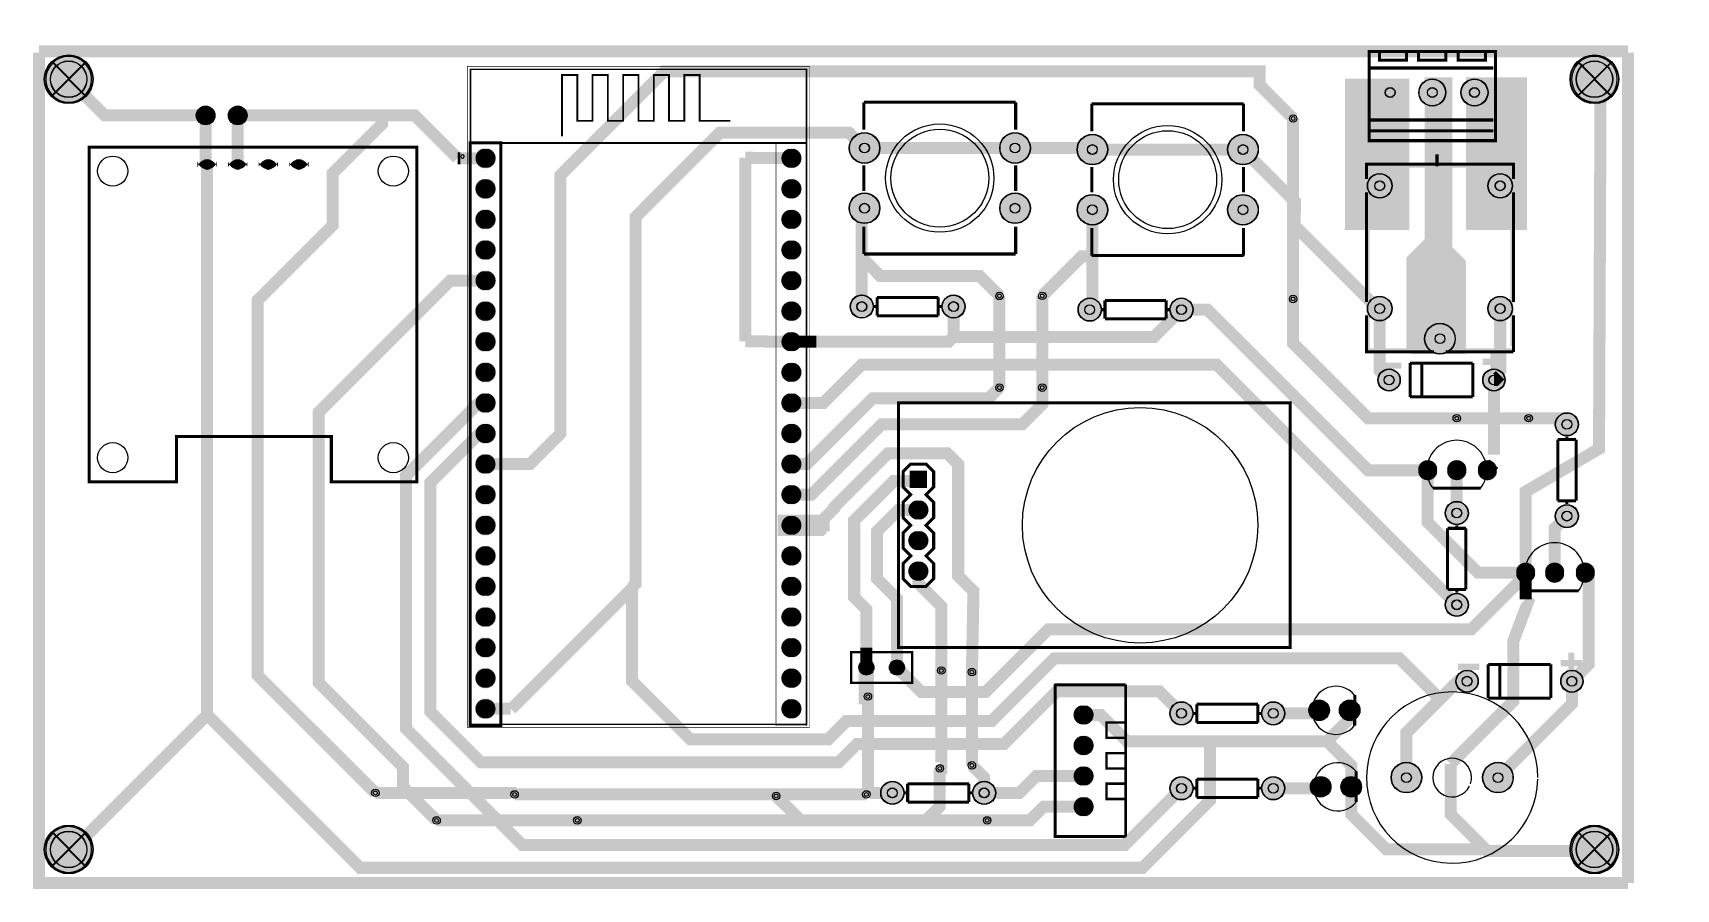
# Model space of a CAD drawing. Header units: millimetres. Extents: x 1 to 137, y 0 to 71.
import ezdxf

# ---------------------------------------------------------------- set-up
doc = ezdxf.new("R2010")
doc.units = ezdxf.units.MM
for name, color, linetype, true_color in [('BoardOutLine', 7, 'Continuous', 0xff00ff), ('BottomLayer', 7, 'Continuous', 0x0000ff), ('BottomSolderMaskLayer', 7, 'Continuous', 0xaa00ff), ('Document', 7, 'Continuous', 0xffffff), ('Hole', 7, 'Continuous', 0x222222), ('Multi-Layer', 7, 'Continuous', 0xc0c0c0), ('TopLayer', 7, 'Continuous', 0xff0000), ('TopSilkLayer', 7, 'Continuous', 0xffcc00), ('TopSolderMaskLayer', 7, 'Continuous', 0x800080)]:
    doc.layers.add(name, color=color, linetype=linetype, true_color=true_color)

msp = doc.modelspace()

# ---------------------------------------------------------------- hatches: boundary and pattern name
at = {"layer": 'BottomLayer'}
for points in [[(114.83515367030759, 67.65113030226064), (109.5011430022862, 67.65113030226064), (109.5011430022862, 55.20510541021076), (109.37414274828575, 55.07810515621031), (114.83515367030759, 55.07810515621031)], [(116.10515621031277, 67.77813055626109), (118.39116078232178, 67.77813055626109), (118.39116078232178, 53.9351028702057), (116.23215646431322, 53.9351028702057), (116.10515621031277, 54.06210312420626)], [(119.53416306832628, 67.77813055626109), (119.53416306832628, 55.07810515621031), (124.61417322834677, 55.07810515621031), (124.61417322834677, 67.77813055626109)], [(114.58115316230646, 52.53810007620018), (114.58115316230646, 52.792100584201194), (116.10515621031277, 54.31610363220727), (118.39116078232178, 54.31610363220727), (118.39116078232178, 53.68110236220468), (119.53416306832628, 52.53810007620018), (119.53416306832628, 44.791084582169105), (114.96215392430804, 44.791084582169105), (114.58115316230646, 45.17208534417068)], [(62.38404876809773, 31.456057912115853), (66.44805689611394, 31.456057912115853), (66.44805689611394, 29.932054864109773), (66.19405638811304, 29.67805435610876), (62.38404876809773, 29.67805435610876)], [(69.11506223012475, 19.13703327406654), (70.3850647701297, 19.13703327406654), (70.3850647701297, 15.708026416052803), (69.11506223012475, 15.708026416052803)]]:
    msp.add_hatch(color=256, dxfattribs=at).paths.add_polyline_path(points)
at = {"layer": 'BottomSolderMaskLayer'}
for points in [[(1.490728981457948, 67.60972821945643, 1), (5.541529083058151, 67.60972821945643, 1)], [(128.17678435356896, 67.60998221996454, 1), (132.22758445516916, 67.60998221996454, 1)], [(112.11475449695808, 67.63352806705609), (114.36555459855822, 67.63352806705609), (114.36555459855822, 65.38272796545596), (112.11475449695808, 65.38272796545596)], [(115.61501143002292, 66.50787401574814, 1), (117.86581153162311, 66.50787401574814, 1)], [(119.11488442976915, 66.50787401574814, 1), (121.36568453136934, 66.50787401574814, 1)], [(14.110553721107578, 64.60312420624837, 1), (15.661353822707781, 64.60312420624837, 1)], [(16.777559055118388, 64.60312420624837, 1), (18.32835915671859, 64.60312420624837, 1)], [(68.32073914147844, 61.895986791973655, 1), (70.87153924307864, 61.895986791973655, 1)], [(80.82061214122444, 61.895986791973655, 1), (83.37141224282465, 61.895986791973655, 1)], [(87.2437769875541, 61.76898653797309, 1), (89.7945770891543, 61.76898653797309, 1)], [(99.7436499873001, 61.76898653797309, 1), (102.2944500889003, 61.76898653797309, 1)], [(37.89586159817509, 60.21628143256286, -0.7853981633974483), (37.89586159817509, 61.877952755905504), (38.35813890982649, 61.877952755905504, -0.7853981633974483), (38.35813890982649, 60.21628143256286)], [(63.301460438405, 60.241719583439156, -0.7853981633974483), (63.301460438405, 61.85251460502921), (63.75264166979969, 61.85251460502921, -0.7853981633974483), (63.75264166979969, 60.241719583439156)], [(15.817957835915976, 60.76462007875614, -0.7853981633974483), (14.207950215900738, 60.76462007875614), (14.207950215900738, 60.31361207770817, -0.7853981633974483), (15.817957835915976, 60.31361207770817)], [(18.35796291592611, 60.76462007875614, -0.7853981633974483), (16.74795529591087, 60.76462007875614), (16.74795529591087, 60.31361207770817, -0.7853981633974483), (18.35796291592611, 60.31361207770817)], [(20.89796799593624, 60.76462007875614, -0.7853981633974483), (19.287960375921003, 60.76462007875614), (19.287960375921003, 60.31361207770817, -0.7853981633974483), (20.89796799593624, 60.31361207770817)], [(23.437973075946374, 60.76462007875614, -0.7853981633974483), (21.827965455931135, 60.76462007875614), (21.827965455931135, 60.31361207770817, -0.7853981633974483), (23.437973075946374, 60.31361207770817)], [(37.89586159817509, 57.676276352552726, -0.7853981633974483), (37.89586159817509, 59.33794767589537), (38.35813890982649, 59.33794767589537, -0.7853981633974483), (38.35813890982649, 57.676276352552726)], [(63.301460438405, 57.701714503429024, -0.7853981633974483), (63.301460438405, 59.312509525019074), (63.75264166979969, 59.312509525019074, -0.7853981633974483), (63.75264166979969, 57.701714503429024)], [(111.34975869951762, 58.76085852171707, 1), (113.40055880111782, 58.76085852171707, 1)], [(121.34975869951762, 58.76085852171707, 1), (123.40055880111782, 58.76085852171707, 1)], [(68.32073914147844, 56.895986791973655, 1), (70.87153924307864, 56.895986791973655, 1)], [(80.82061214122444, 56.895986791973655, 1), (83.37141224282465, 56.895986791973655, 1)], [(87.2437769875541, 56.76898653797309, 1), (89.7945770891543, 56.76898653797309, 1)], [(99.7436499873001, 56.76898653797309, 1), (102.2944500889003, 56.76898653797309, 1)], [(37.89586159817509, 55.136271272542594, -0.7853981633974483), (37.89586159817509, 56.79794259588524), (38.35813890982649, 56.79794259588524, -0.7853981633974483), (38.35813890982649, 55.136271272542594)], [(63.301460438405, 55.16170942341889, -0.7853981633974483), (63.301460438405, 56.77250444500894), (63.75264166979969, 56.77250444500894, -0.7853981633974483), (63.75264166979969, 55.16170942341889)], [(37.89586159817509, 52.59626619253235, -0.7853981633974483), (37.89586159817509, 54.25793751587499), (38.35813890982649, 54.25793751587499, -0.7853981633974483), (38.35813890982649, 52.59626619253235)], [(63.301460438405, 52.621704343408645, -0.7853981633974483), (63.301460438405, 54.232499364998695), (63.75264166979969, 54.232499364998695, -0.7853981633974483), (63.75264166979969, 52.621704343408645)], [(37.89586159817509, 50.056261112522215, -0.7853981633974483), (37.89586159817509, 51.71793243586486), (38.35813890982649, 51.71793243586486, -0.7853981633974483), (38.35813890982649, 50.056261112522215)], [(63.301460438405, 50.08169926339851, -0.7853981633974483), (63.301460438405, 51.69249428498856), (63.75264166979969, 51.69249428498856, -0.7853981633974483), (63.75264166979969, 50.08169926339851)], [(37.89586159817509, 47.51625603251208, -0.7853981633974483), (37.89586159817509, 49.17792735585473), (38.35813890982649, 49.17792735585473, -0.7853981633974483), (38.35813890982649, 47.51625603251208)], [(63.301460438405, 47.54169418338838, -0.7853981633974483), (63.301460438405, 49.15248920497843), (63.75264166979969, 49.15248920497843, -0.7853981633974483), (63.75264166979969, 47.54169418338838)], [(68.40411480822978, 48.72809245618487, 1), (70.33451866903751, 48.72809245618487, 1)], [(76.02413004826018, 48.72809245618487, 1), (77.9545339090679, 48.72809245618487, 1)], [(87.32715265430544, 48.474091948183855, 1), (89.25755651511317, 48.474091948183855, 1)], [(94.94716789433583, 48.474091948183855, 1), (96.87757175514356, 48.474091948183855, 1)], [(111.34975869951762, 48.56096012192029, 1), (113.40055880111782, 48.56096012192029, 1)], [(121.34975869951762, 48.56096012192029, 1), (123.40055880111782, 48.56096012192029, 1)], [(37.89586159817509, 44.97625095250195, -0.7853981633974483), (37.89586159817509, 46.637922275844595), (38.35813890982649, 46.637922275844595, -0.7853981633974483), (38.35813890982649, 44.97625095250195)], [(63.301460438405, 45.00168910337825, -0.7853981633974483), (63.301460438405, 46.6124841249683), (63.75264166979969, 46.6124841249683, -0.7853981633974483), (63.75264166979969, 45.00168910337825)], [(116.09975869951762, 46.06083312166629, 1), (118.65055880111782, 46.06083312166629, 1)], [(37.89586159817509, 42.4362458724917, -0.7853981633974483), (37.89586159817509, 44.09791719583435), (38.35813890982649, 44.09791719583435, -0.7853981633974483), (38.35813890982649, 42.4362458724917)], [(63.301460438405, 42.461684023368, -0.7853981633974483), (63.301460438405, 44.07247904495805), (63.75264166979969, 44.07247904495805, -0.7853981633974483), (63.75264166979969, 42.461684023368)], [(112.22674625349262, 42.631826263652556, 1), (114.07754635509284, 42.631826263652556, 1)], [(120.92677165354328, 42.631826263652556, 1), (122.7775717551435, 42.631826263652556, 1)], [(37.89586159817509, 39.89624079248157, -0.7853981633974483), (37.89586159817509, 41.557912115824216), (38.35813890982649, 41.557912115824216, -0.7853981633974483), (38.35813890982649, 39.89624079248157)], [(63.301460438405, 39.92167894335787, -0.7853981633974483), (63.301460438405, 41.53247396494792), (63.75264166979969, 41.53247396494792, -0.7853981633974483), (63.75264166979969, 39.92167894335787)], [(126.95123190246396, 38.9490728981458, 1), (128.88163576327167, 38.9490728981458, 1)], [(37.89586159817509, 37.35623571247144, -0.7853981633974483), (37.89586159817509, 39.01790703581408), (38.35813890982649, 39.01790703581408, -0.7853981633974483), (38.35813890982649, 37.35623571247144)], [(63.301460438405, 37.381673863347736, -0.7853981633974483), (63.301460438405, 38.992468884937786), (63.75264166979969, 38.992468884937786, -0.7853981633974483), (63.75264166979969, 37.381673863347736)], [(37.89586159817509, 34.816230632461306, -0.7853981633974483), (37.89586159817509, 36.47790195580395), (38.35813890982649, 36.47790195580395, -0.7853981633974483), (38.35813890982649, 34.816230632461306)], [(63.301460438405, 34.8416687833376, -0.7853981633974483), (63.301460438405, 36.45246380492765), (63.75264166979969, 36.45246380492765, -0.7853981633974483), (63.75264166979969, 34.8416687833376)], [(117.16455422910869, 34.91347466243326, -0.7853981633974483), (115.55375920751865, 34.91347466243326), (115.55375920751865, 35.36465589382783, -0.7853981633974483), (117.16455422910869, 35.36465589382783)], [(119.57755905511837, 34.9162686680213, -0.7853981633974483), (117.96676403352834, 34.9162686680213), (117.96676403352834, 35.367449899415874, -0.7853981633974483), (119.57755905511837, 35.367449899415874)], [(122.1175641351285, 34.91347466243326, -0.7853981633974483), (120.50676911353847, 34.91347466243326), (120.50676911353847, 35.36465589382783, -0.7853981633974483), (122.1175641351285, 35.36465589382783)], [(73.3429006858014, 35.10223520447039), (74.79324358648728, 35.10223520447039), (74.79324358648728, 33.65189230378462), (73.3429006858014, 33.65189230378462)], [(37.89586159817509, 32.27622555245106, -0.7853981633974483), (37.89586159817509, 33.937896875793705), (38.35813890982649, 33.937896875793705, -0.7853981633974483), (38.35813890982649, 32.27622555245106)], [(63.301460438405, 32.30166370332736, -0.7853981633974483), (63.301460438405, 33.91245872491741), (63.75264166979969, 33.91245872491741, -0.7853981633974483), (63.75264166979969, 32.30166370332736)], [(37.89586159817509, 29.736220472440927, -0.7853981633974483), (37.89586159817509, 31.397891795783572), (38.35813890982649, 31.397891795783572, -0.7853981633974483), (38.35813890982649, 29.736220472440927)], [(73.84248152044711, 31.031661163322294, -0.7853981633974483), (73.84248152044711, 32.64245618491234), (74.29366275184202, 32.64245618491234, -0.7853981633974483), (74.29366275184202, 31.031661163322294)], [(117.80695961391949, 31.583058166116302, 1), (119.73736347472722, 31.583058166116302, 1)], [(126.95123190246396, 31.32905765811529, 1), (128.88163576327167, 31.32905765811529, 1)], [(63.301460438405, 29.761658623317228, -0.7853981633974483), (63.301460438405, 31.37245364490727), (63.75264166979969, 31.37245364490727, -0.7853981633974483), (63.75264166979969, 29.761658623317228)], [(73.84248152044711, 28.49165608331216, -0.7853981633974483), (73.84248152044711, 30.102451104902205), (74.29366275184202, 30.102451104902205, -0.7853981633974483), (74.29366275184202, 28.49165608331216)], [(37.89586159817509, 27.196215392430794, -0.7853981633974483), (37.89586159817509, 28.85788671577344), (38.35813890982649, 28.85788671577344, -0.7853981633974483), (38.35813890982649, 27.196215392430794)], [(63.301460438405, 27.221653543307095, -0.7853981633974483), (63.301460438405, 28.83244856489714), (63.75264166979969, 28.83244856489714, -0.7853981633974483), (63.75264166979969, 27.221653543307095)], [(73.84248152044711, 25.95165100330203, -0.7853981633974483), (73.84248152044711, 27.562446024892072), (74.29366275184202, 27.562446024892072, -0.7853981633974483), (74.29366275184202, 25.95165100330203)], [(125.29257048514111, 26.40445764439926, -0.7853981633974483), (123.68177546355108, 26.40445764439926), (123.68177546355108, 26.85563887579383, -0.7853981633974483), (125.29257048514111, 26.85563887579383)], [(127.7055753111508, 26.407251649987188, -0.7853981633974483), (126.09478028956076, 26.407251649987188), (126.09478028956076, 26.85843288138176, -0.7853981633974483), (127.7055753111508, 26.85843288138176)], [(130.24558039116093, 26.40445764439926, -0.7853981633974483), (128.6347853695709, 26.40445764439926), (128.6347853695709, 26.85563887579383, -0.7853981633974483), (130.24558039116093, 26.85563887579383)], [(37.89586159817509, 24.65621031242066, -0.7853981633974483), (37.89586159817509, 26.317881635763307), (38.35813890982649, 26.317881635763307, -0.7853981633974483), (38.35813890982649, 24.65621031242066)], [(63.301460438405, 24.681648463296963, -0.7853981633974483), (63.301460438405, 26.292443484887006), (63.75264166979969, 26.292443484887006, -0.7853981633974483), (63.75264166979969, 24.681648463296963)], [(117.80695961391949, 23.96304292608579, 1), (119.73736347472722, 23.96304292608579, 1)], [(37.89586159817509, 22.116205232410415, -0.7853981633974483), (37.89586159817509, 23.77787655575306), (38.35813890982649, 23.77787655575306, -0.7853981633974483), (38.35813890982649, 22.116205232410415)], [(63.301460438405, 22.141643383286716, -0.7853981633974483), (63.301460438405, 23.75243840487676), (63.75264166979969, 23.75243840487676, -0.7853981633974483), (63.75264166979969, 22.141643383286716)], [(37.89586159817509, 19.576200152400283, -0.7853981633974483), (37.89586159817509, 21.237871475742928), (38.35813890982649, 21.237871475742928, -0.7853981633974483), (38.35813890982649, 19.576200152400283)], [(63.301460438405, 19.601638303276584, -0.7853981633974483), (63.301460438405, 21.212433324866627), (63.75264166979969, 21.212433324866627, -0.7853981633974483), (63.75264166979969, 19.601638303276584)], [(69.12776225552474, 18.756032512064962, 1), (70.37236474472971, 18.756032512064962, 1)], [(71.66776733553488, 18.756032512064962, 1), (72.91236982473984, 18.756032512064962, 1)], [(37.89586159817509, 17.03619507239015, -0.7853981633974483), (37.89586159817509, 18.697866395732795), (38.35813890982649, 18.697866395732795, -0.7853981633974483), (38.35813890982649, 17.03619507239015)], [(63.301460438405, 17.06163322326645, -0.7853981633974483), (63.301460438405, 18.672428244856494), (63.75264166979969, 18.672428244856494, -0.7853981633974483), (63.75264166979969, 17.06163322326645)], [(118.70375920751852, 17.61303022606046, 1), (120.55455930911873, 17.61303022606046, 1)], [(127.40378460756918, 17.61303022606046, 1), (129.2545847091694, 17.61303022606046, 1)], [(37.89586159817509, 14.496189992380017, -0.7853981633974483), (37.89586159817509, 16.157861315722663), (38.35813890982649, 16.157861315722663, -0.7853981633974483), (38.35813890982649, 14.496189992380017)], [(63.301460438405, 14.521628143256319, -0.7853981633974483), (63.301460438405, 16.13242316484636), (63.75264166979969, 16.13242316484636, -0.7853981633974483), (63.75264166979969, 14.521628143256319)], [(88.0112663311395, 15.624422148844335, -0.7853981633974483), (88.0112663311395, 14.013627127254292), (87.5569328052593, 14.013627127254292, -0.7853981633974483), (87.5569328052593, 15.624422148844335)], [(94.94691389382807, 14.946024892049763, 1), (96.8773177546358, 14.946024892049763, 1)], [(102.56692913385847, 14.946024892049763, 1), (104.4973329946662, 14.946024892049763, 1)], [(106.49123698247423, 15.200025400050777, 1), (108.19304038608105, 15.200025400050777, 1)], [(109.03124206248437, 15.200025400050777, 1), (110.73304546609118, 15.200025400050777, 1)], [(88.0112663311395, 13.084417068834089, -0.7853981633974483), (88.0112663311395, 11.473622047244046), (87.5569328052593, 11.473622047244046, -0.7853981633974483), (87.5569328052593, 13.084417068834089)], [(88.0112663311395, 10.544411988823956, -0.7853981633974483), (88.0112663311395, 8.933616967233913), (87.5569328052593, 8.933616967233913, -0.7853981633974483), (87.5569328052593, 10.544411988823956)], [(94.94691389382807, 8.722758445516888, 1), (96.8773177546358, 8.722758445516888, 1)], [(102.56692913385847, 8.722758445516888, 1), (104.4973329946662, 8.722758445516888, 1)], [(106.61823723647468, 8.850012700025445, 1), (108.3200406400815, 8.850012700025445, 1)], [(109.15824231648482, 8.850012700025445, 1), (110.86004572009163, 8.850012700025445, 1)], [(113.31642113284232, 9.612014224028485, 1), (115.86722123444252, 9.612014224028485, 1)], [(120.9151003302008, 9.612014224028485, 1), (123.465900431801, 9.612014224028485, 1)], [(70.94386588773192, 8.342011684023305, 1), (72.87426974853965, 8.342011684023305, 1)], [(78.56388112776254, 8.342011684023305, 1), (80.49428498857027, 8.342011684023305, 1)], [(88.0112663311395, 8.004406908813824, -0.7853981633974483), (88.0112663311395, 6.393611887223781), (87.5569328052593, 6.393611887223781, -0.7853981633974483), (87.5569328052593, 8.004406908813824)], [(1.490728981457948, 3.642748285496623, 1), (5.541529083058151, 3.642748285496623, 1)], [(128.17678435356896, 3.642748285496623, 1), (132.22758445516916, 3.642748285496623, 1)]]:
    msp.add_hatch(color=256, dxfattribs=at).paths.add_polyline_path(points)
at = {"layer": 'Document'}
for points in [[(25.322961645923442, 34.05212090424175), (25.306384786357512, 34.053207409020274), (25.290091561455256, 34.05644833295787), (25.27436075281139, 34.061788222947484), (25.259461518923217, 34.06913571199084), (25.245648789813686, 34.07836508251319), (25.233158905107075, 34.08931841742606), (25.22220557019409, 34.10180830213244), (25.212976199671857, 34.11562103124197), (25.205628710628616, 34.13052026513003), (25.20028882063889, 34.146251073774124), (25.197047896701406, 34.16254429867661), (25.195961391922765, 34.17912115824231), (25.195961391922765, 37.80213360426717), (12.599974599949292, 37.80213360426717), (12.599974599949292, 34.17912115824231), (12.598888095170878, 34.16254429867661), (12.595647171233168, 34.146251073774124), (12.59030728124344, 34.13052026513003), (12.5829597922002, 34.11562103124197), (12.573730421677965, 34.10180830213244), (12.562777086764982, 34.08931841742606), (12.550287202058598, 34.07836508251319), (12.536474472949067, 34.06913571199084), (12.521575239060894, 34.061788222947484), (12.505844430417028, 34.05644833295787), (12.489551205514545, 34.053207409020274), (12.472974345948842, 34.05212090424175), (5.222961645923533, 34.05212090424175), (5.20638478635783, 34.053207409020274), (5.190091561455347, 34.05644833295787), (5.174360752811481, 34.061788222947484), (5.159461518923308, 34.06913571199084), (5.145648789813777, 34.07836508251319), (5.133158905107393, 34.08931841742606), (5.122205570194183, 34.10180830213244), (5.112976199671948, 34.11562103124197), (5.105628710628707, 34.13052026513003), (5.100288820639207, 34.146251073774124), (5.097047896701497, 34.16254429867661), (5.095961391923083, 34.17912115824231), (5.095961391923083, 61.979121158242265), (5.097047896701497, 61.99569801780797), (5.100288820639207, 62.01199124271045), (5.105628710628707, 62.027722051354544), (5.112976199671948, 62.0426212852426), (5.122205570194183, 62.056434014352135), (5.133158905107393, 62.06892389905852), (5.145648789813777, 62.07987723397139), (5.159461518923308, 62.089106604493736), (5.174360752811481, 62.09645409353709), (5.190091561455347, 62.101793983526704), (5.20638478635783, 62.1050349074643), (5.222961645923533, 62.10612141224283), (5.239538505489236, 62.1050349074643), (5.255831730391719, 62.101793983526704), (5.271562539035585, 62.09645409353709), (5.286461772923758, 62.089106604493736), (5.3002745020332895, 62.07987723397139), (5.312764386739673, 62.06892389905852), (5.323717721652656, 62.056434014352135), (5.332947092174891, 62.0426212852426), (5.340294581218359, 62.027722051354544), (5.345634471207859, 62.01199124271045), (5.348875395145569, 61.99569801780797), (5.349961899923983, 61.979121158242265), (5.349961899923983, 34.30612141224276), (12.345974091948165, 34.30612141224276), (12.345974091948165, 37.92913385826773), (12.347060596726806, 37.94571071783332), (12.350301520664289, 37.96200394273592), (12.355641410654016, 37.9777347513799), (12.362988899697257, 37.99263398526796), (12.372218270219491, 38.0064467143776), (12.383171605132475, 38.01893659908387), (12.395661489839085, 38.029889933996856), (12.40947421894839, 38.039119304519204), (12.424373452836562, 38.046466793562445), (12.440104261480656, 38.05180668355206), (12.456397486382912, 38.055047607489655), (12.472974345948842, 38.05613411226818), (25.322961645923442, 38.05613411226818), (25.339538505489145, 38.055047607489655), (25.35583173039163, 38.05180668355206), (25.371562539035494, 38.046466793562445), (25.386461772923667, 38.039119304519204), (25.4002745020332, 38.029889933996856), (25.412764386739582, 38.01893659908387), (25.423717721652565, 38.0064467143776), (25.4329470921748, 37.99263398526796), (25.44029458121804, 37.9777347513799), (25.445634471207768, 37.96200394273592), (25.44887539514548, 37.94571071783332), (25.449961899923892, 37.92913385826773), (25.449961899923892, 34.30612141224276), (32.2959613919229, 34.30612141224276), (32.2959613919229, 61.979121158242265), (32.297047896701315, 61.99569801780797), (32.300288820639025, 62.01199124271045), (32.305628710628525, 62.027722051354544), (32.312976199671766, 62.0426212852426), (32.322205570194, 62.056434014352135), (32.33315890510721, 62.06892389905852), (32.345648789813595, 62.07987723397139), (32.359461518923126, 62.089106604493736), (32.3743607528113, 62.09645409353709), (32.390091561455165, 62.101793983526704), (32.40638478635765, 62.1050349074643), (32.42296164592335, 62.10612141224283), (32.439538505489054, 62.1050349074643), (32.45583173039154, 62.101793983526704), (32.4715625390354, 62.09645409353709), (32.486461772923576, 62.089106604493736), (32.50027450203311, 62.07987723397139), (32.51276438673949, 62.06892389905852), (32.523717721652474, 62.056434014352135), (32.53294709217471, 62.0426212852426), (32.54029458121818, 62.027722051354544), (32.54563447120768, 62.01199124271045), (32.54887539514539, 61.99569801780797), (32.5499618999238, 61.979121158242265), (32.5499618999238, 34.17912115824231), (32.54887539514539, 34.16254429867661), (32.54563447120768, 34.146251073774124), (32.54029458121818, 34.13052026513003), (32.53294709217471, 34.11562103124197), (32.523717721652474, 34.10180830213244), (32.51276438673949, 34.08931841742606), (32.50027450203311, 34.07836508251319), (32.486461772923576, 34.06913571199084), (32.4715625390354, 34.061788222947484), (32.45583173039154, 34.05644833295787), (32.439538505489054, 34.053207409020274), (32.42296164592335, 34.05212090424175), (25.322961645923442, 34.05212090424175)], [(32.42296164592335, 61.852120904241815), (5.222961645923533, 61.852120904241815), (5.20638478635783, 61.85320740902034), (5.190091561455347, 61.85644833295794), (5.174360752811481, 61.86178822294755), (5.159461518923308, 61.86913571199079), (5.145648789813777, 61.87836508251314), (5.133158905107393, 61.889318417426125), (5.122205570194183, 61.90180830213251), (5.112976199671948, 61.91562103124204), (5.105628710628707, 61.9305202651301), (5.100288820639207, 61.94625107377419), (5.097047896701497, 61.962544298676676), (5.095961391923083, 61.979121158242265), (5.097047896701497, 61.99569801780797), (5.100288820639207, 62.01199124271045), (5.105628710628707, 62.027722051354544), (5.112976199671948, 62.0426212852426), (5.122205570194183, 62.056434014352135), (5.133158905107393, 62.06892389905852), (5.145648789813777, 62.07987723397139), (5.159461518923308, 62.089106604493736), (5.174360752811481, 62.09645409353709), (5.190091561455347, 62.101793983526704), (5.20638478635783, 62.1050349074643), (5.222961645923533, 62.10612141224283), (32.42296164592335, 62.10612141224283), (32.439538505489054, 62.1050349074643), (32.45583173039154, 62.101793983526704), (32.4715625390354, 62.09645409353709), (32.486461772923576, 62.089106604493736), (32.50027450203311, 62.07987723397139), (32.51276438673949, 62.06892389905852), (32.523717721652474, 62.056434014352135), (32.53294709217471, 62.0426212852426), (32.54029458121818, 62.027722051354544), (32.54563447120768, 62.01199124271045), (32.54887539514539, 61.99569801780797), (32.5499618999238, 61.979121158242265), (32.54887539514539, 61.962544298676676), (32.54563447120768, 61.94625107377419), (32.54029458121818, 61.9305202651301), (32.53294709217471, 61.91562103124204), (32.523717721652474, 61.90180830213251), (32.51276438673949, 61.889318417426125), (32.50027450203311, 61.87836508251314), (32.486461772923576, 61.86913571199079), (32.4715625390354, 61.86178822294755), (32.45583173039154, 61.85644833295794), (32.439538505489054, 61.85320740902034), (32.42296164592335, 61.852120904241815)], [(123.34417068834159, 45.014046228092525), (111.40614681229385, 45.014046228092525), (111.38956995272815, 45.01513273287105), (111.37327672782567, 45.01837365680865), (111.3575459191818, 45.02371354679826), (111.34264668529363, 45.0310610358415), (111.3288339561841, 45.04029040636385), (111.31634407147772, 45.051243741276835), (111.30539073656473, 45.063733625983105), (111.2961613660425, 45.07754635509275), (111.28881387699903, 45.09244558898081), (111.28347398700953, 45.10817639762479), (111.28023306307182, 45.124469622527386), (111.2791465582934, 45.141046482092975), (111.2791465582934, 60.381076962154), (111.28023306307182, 60.39765382171959), (111.28347398700953, 60.413947046622184), (111.28881387699903, 60.42967785526616), (111.2961613660425, 60.44457708915422), (111.30539073656473, 60.45838981826387), (111.31634407147772, 60.47087970297014), (111.3288339561841, 60.48183303788312), (111.34264668529363, 60.49106240840547), (111.3575459191818, 60.49840989744871), (111.37327672782567, 60.50374978743832), (111.38956995272815, 60.50699071137592), (111.40614681229385, 60.50807721615445), (123.34417068834159, 60.50807721615445), (123.3607475479073, 60.50699071137592), (123.37704077280978, 60.50374978743832), (123.39277158145364, 60.49840989744871), (123.40767081534182, 60.49106240840547), (123.42148354445135, 60.48183303788312), (123.43397342915773, 60.47087970297014), (123.44492676407094, 60.45838981826387), (123.45415613459318, 60.44457708915422), (123.46150362363642, 60.42967785526616), (123.46684351362592, 60.413947046622184), (123.47008443756363, 60.39765382171959), (123.47117094234204, 60.381076962154), (123.47117094234204, 45.52204724409455), (123.47008443756363, 45.50547038452885), (123.46684351362592, 45.489177159626365), (123.46150362363642, 45.473446350982385), (123.45415613459318, 45.45854711709433), (123.44492676407094, 45.44473438798468), (123.43397342915773, 45.4322445032783), (123.42148354445135, 45.42129116836543), (123.40767081534182, 45.41206179784308), (123.39277158145364, 45.404714308799726), (123.37704077280978, 45.399374418810226), (123.3607475479073, 45.39613349487263), (123.34417068834159, 45.39504699009399), (123.32759382877589, 45.39613349487263), (123.3113006038734, 45.399374418810226), (123.29556979522954, 45.404714308799726), (123.28067056134137, 45.41206179784308), (123.26685783223184, 45.42129116836543), (123.25436794752545, 45.4322445032783), (123.24341461261247, 45.44473438798468), (123.23418524209023, 45.45854711709433), (123.22683775304677, 45.473446350982385), (123.22149786305727, 45.489177159626365), (123.21825693911956, 45.50547038452885), (123.21717043434114, 45.52204724409455), (123.21717043434114, 60.254076708153434), (111.5331470662943, 60.254076708153434), (111.5331470662943, 45.26804673609354), (123.34417068834159, 45.26804673609354), (123.3607475479073, 45.2669602313149), (123.37704077280978, 45.263719307377414), (123.39277158145364, 45.2583794173878), (123.40767081534182, 45.251031928344446), (123.42148354445135, 45.2418025578221), (123.43397342915773, 45.23084922290923), (123.44492676407094, 45.218359338202845), (123.45415613459318, 45.20454660909331), (123.46150362363642, 45.189647375205254), (123.46684351362592, 45.17391656656116), (123.47008443756363, 45.15762334165868), (123.47117094234204, 45.141046482092975), (123.47008443756363, 45.124469622527386), (123.46684351362592, 45.10817639762479), (123.46150362363642, 45.09244558898081), (123.45415613459318, 45.07754635509275), (123.44492676407094, 45.063733625983105), (123.43397342915773, 45.051243741276835), (123.42148354445135, 45.04029040636385), (123.40767081534182, 45.0310610358415), (123.39277158145364, 45.02371354679826), (123.37704077280978, 45.01837365680865), (123.3607475479073, 45.01513273287105), (123.34417068834159, 45.014046228092525)], [(112.39984759969548, 44.083362966725986), (114.17785115570246, 44.083362966725986), (114.17785115570246, 43.57536195072396), (112.39984759969548, 43.57536195072396)], [(120.91704343408696, 44.391287782575546), (122.69504699009417, 44.391287782575546), (122.69504699009417, 43.88328676657352), (120.91704343408696, 43.88328676657352)], [(121.54734569469156, 43.224765049530106), (121.54734569469156, 45.0027686055372), (122.05534671069358, 45.0027686055372), (122.05534671069358, 43.224765049530106)], [(127.39405638811286, 19.372237744475456), (129.17205994412006, 19.372237744475456), (129.17205994412006, 18.86423672847343), (127.39405638811286, 18.86423672847343)], [(128.02435864871745, 18.205715011430016), (128.02435864871745, 19.98371856743711), (128.53235966471948, 19.98371856743711), (128.53235966471948, 18.205715011430016)], [(118.87686055372137, 19.064312928625895), (120.65486410972835, 19.064312928625895), (120.65486410972835, 18.55631191262387), (118.87686055372137, 18.55631191262387)], [(91.18445516891029, 4.829006858013713), (85.5544577089156, 4.829006858013713), (85.5544577089156, 17.199009398018802), (91.18445516891029, 17.199009398018802), (91.18445516891029, 4.979019558039113), (91.38445516891034, 4.979019558039113), (91.38445516891034, 17.349022098044202), (91.29446278892578, 17.439014478028867), (85.42446024892047, 17.439014478028867), (85.3144526289052, 17.329006858013713), (85.3144526289052, 4.689027178054289), (85.41445262890534, 4.58902717805438), (91.32446024892079, 4.58902717805438), (91.38445516891034, 4.649022098044156), (91.38445516891034, 4.969011938023868), (91.18445516891029, 4.969011938023868)], [(91.18445516891029, 13.00906781813569), (91.18445516891029, 12.819050038100045), (89.66446532893065, 12.819050038100045), (89.59446278892574, 12.889027178054334), (89.59446278892574, 14.209042418084891), (89.66446532893065, 14.279070358140757), (91.17444754889516, 14.279070358140757), (91.17444754889516, 14.089052578105111), (89.79446278892578, 14.089052578105111), (89.78445516891065, 14.079044958089867), (89.78445516891065, 13.019075438150821), (89.79446278892578, 13.00906781813569)], [(91.18445516891029, 10.469138938277865), (91.18445516891029, 10.279146558293064), (89.66446532893065, 10.279146558293064), (89.59446278892574, 10.349123698247354), (89.59446278892574, 11.669088138176221), (89.66446532893065, 11.739141478282932), (91.17444754889516, 11.739141478282932), (91.17444754889516, 11.54914909829813), (89.79446278892578, 11.54914909829813), (89.78445516891065, 11.539141478283), (89.78445516891065, 10.47914655829311), (89.79446278892578, 10.469138938277865)], [(91.18445516891029, 7.929006858013736), (91.18445516891029, 7.739014478029048), (89.66446532893065, 7.739014478029048), (89.59446278892574, 7.809017018034069), (89.59446278892574, 9.129006858013668), (89.66446532893065, 9.199009398018802), (91.17444754889516, 9.199009398018802), (91.17444754889516, 9.009017018034115), (89.79446278892578, 9.009017018034115), (89.78445516891065, 8.999009398018757), (89.78445516891065, 7.9390144780288665), (89.79446278892578, 7.929006858013736)]]:
    msp.add_hatch(color=256, dxfattribs=at).paths.add_polyline_path(points)
at = {"layer": 'Multi-Layer'}
for points in [[(1.5161290322580498, 67.60972821945643, 1), (5.51612903225805, 67.60972821945643, 1)], [(128.20218440436906, 67.60998221996454, 1), (132.20218440436906, 67.60998221996454, 1)], [(112.14015748031511, 67.60812801625605), (114.34015748031516, 67.60812801625605), (114.34015748031516, 65.408128016256), (112.14015748031511, 65.408128016256)], [(115.64041148082302, 66.50787401574814, 1), (117.84041148082301, 66.50787401574814, 1)], [(119.14028448056925, 66.50787401574814, 1), (121.34028448056924, 66.50787401574814, 1)], [(68.34613919227854, 61.895986791973655, 1), (70.84613919227854, 61.895986791973655, 1)], [(80.84601219202455, 61.895986791973655, 1), (83.34601219202455, 61.895986791973655, 1)], [(87.2691770383542, 61.76898653797309, 1), (89.7691770383542, 61.76898653797309, 1)], [(99.7690500381002, 61.76898653797309, 1), (102.2690500381002, 61.76898653797309, 1)], [(37.90703581407183, 60.26708153416306, -0.7853981633974483), (37.90703581407183, 61.8271526543053), (38.34696469392952, 61.8271526543053, -0.7853981633974483), (38.34696469392952, 60.26708153416306)], [(63.30704851409723, 60.267119634239265, -0.7853981633974483), (63.30704851409723, 61.8271145542291), (63.747053594107456, 61.8271145542291, -0.7853981633974483), (63.747053594107456, 60.267119634239265)], [(15.792951485903277, 60.75911861823715, -0.7853981633974483), (14.232956565913437, 60.75911861823715), (14.232956565913437, 60.31911353822716, -0.7853981633974483), (15.792951485903277, 60.31911353822716)], [(18.33295656591341, 60.75911861823715, -0.7853981633974483), (16.77296164592357, 60.75911861823715), (16.77296164592357, 60.31911353822716, -0.7853981633974483), (18.33295656591341, 60.31911353822716)], [(20.872961645923542, 60.75911861823715, -0.7853981633974483), (19.312966725933702, 60.75911861823715), (19.312966725933702, 60.31911353822716, -0.7853981633974483), (20.872961645923542, 60.31911353822716)], [(23.412966725933675, 60.75911861823715, -0.7853981633974483), (21.852971805943834, 60.75911861823715), (21.852971805943834, 60.31911353822716, -0.7853981633974483), (23.412966725933675, 60.31911353822716)], [(37.90703581407183, 57.72707645415293, -0.7853981633974483), (37.90703581407183, 59.28714757429517), (38.34696469392952, 59.28714757429517, -0.7853981633974483), (38.34696469392952, 57.72707645415293)], [(63.30704851409723, 57.72711455422913, -0.7853981633974483), (63.30704851409723, 59.287109474218965), (63.747053594107456, 59.287109474218965, -0.7853981633974483), (63.747053594107456, 57.72711455422913)], [(111.37515875031772, 58.76085852171707, 1), (113.37515875031772, 58.76085852171707, 1)], [(121.37515875031772, 58.76085852171707, 1), (123.37515875031772, 58.76085852171707, 1)], [(68.34613919227854, 56.895986791973655, 1), (70.84613919227854, 56.895986791973655, 1)], [(80.84601219202455, 56.895986791973655, 1), (83.34601219202455, 56.895986791973655, 1)], [(87.2691770383542, 56.76898653797309, 1), (89.7691770383542, 56.76898653797309, 1)], [(99.7690500381002, 56.76898653797309, 1), (102.2690500381002, 56.76898653797309, 1)], [(37.90703581407183, 55.187071374142796, -0.7853981633974483), (37.90703581407183, 56.747142494285036), (38.34696469392952, 56.747142494285036, -0.7853981633974483), (38.34696469392952, 55.187071374142796)], [(63.30704851409723, 55.187109474219, -0.7853981633974483), (63.30704851409723, 56.74710439420883), (63.747053594107456, 56.74710439420883, -0.7853981633974483), (63.747053594107456, 55.187109474219)], [(37.90703581407183, 52.64706629413255, -0.7853981633974483), (37.90703581407183, 54.20713741427479), (38.34696469392952, 54.20713741427479, -0.7853981633974483), (38.34696469392952, 52.64706629413255)], [(63.30704851409723, 52.64710439420875, -0.7853981633974483), (63.30704851409723, 54.20709931419859), (63.747053594107456, 54.20709931419859, -0.7853981633974483), (63.747053594107456, 52.64710439420875)], [(37.90703581407183, 50.10706121412242, -0.7853981633974483), (37.90703581407183, 51.66713233426466), (38.34696469392952, 51.66713233426466, -0.7853981633974483), (38.34696469392952, 50.10706121412242)], [(63.30704851409723, 50.10709931419862, -0.7853981633974483), (63.30704851409723, 51.667094234188454), (63.747053594107456, 51.667094234188454, -0.7853981633974483), (63.747053594107456, 50.10709931419862)], [(37.90703581407183, 47.567056134112285, -0.7853981633974483), (37.90703581407183, 49.127127254254525), (38.34696469392952, 49.127127254254525, -0.7853981633974483), (38.34696469392952, 47.567056134112285)], [(63.30704851409723, 47.56709423418849, -0.7853981633974483), (63.30704851409723, 49.12708915417832), (63.747053594107456, 49.12708915417832, -0.7853981633974483), (63.747053594107456, 47.56709423418849)], [(68.42951485902988, 48.72809245618487, 1), (70.3091186182374, 48.72809245618487, 1)], [(76.04953009906028, 48.72809245618487, 1), (77.9291338582678, 48.72809245618487, 1)], [(87.35255270510554, 48.474091948183855, 1), (89.23215646431306, 48.474091948183855, 1)], [(94.97256794513594, 48.474091948183855, 1), (96.85217170434346, 48.474091948183855, 1)], [(111.37515875031772, 48.56096012192029, 1), (113.37515875031772, 48.56096012192029, 1)], [(121.37515875031772, 48.56096012192029, 1), (123.37515875031772, 48.56096012192029, 1)], [(37.90703581407183, 45.02705105410215, -0.7853981633974483), (37.90703581407183, 46.58712217424439), (38.34696469392952, 46.58712217424439, -0.7853981633974483), (38.34696469392952, 45.02705105410215)], [(63.30704851409723, 45.027089154178356, -0.7853981633974483), (63.30704851409723, 46.58708407416819), (63.747053594107456, 46.58708407416819, -0.7853981633974483), (63.747053594107456, 45.027089154178356)], [(116.12515875031772, 46.06083312166629, 1), (118.62515875031772, 46.06083312166629, 1)], [(37.90703581407183, 42.487045974091906, -0.7853981633974483), (37.90703581407183, 44.047117094234146), (38.34696469392952, 44.047117094234146, -0.7853981633974483), (38.34696469392952, 42.487045974091906)], [(63.30704851409723, 42.48708407416811, -0.7853981633974483), (63.30704851409723, 44.04707899415794), (63.747053594107456, 44.04707899415794, -0.7853981633974483), (63.747053594107456, 42.48708407416811)], [(112.25214630429272, 42.631826263652556, 1), (114.05214630429273, 42.631826263652556, 1)], [(120.95217170434339, 42.631826263652556, 1), (122.7521717043434, 42.631826263652556, 1)], [(37.90703581407183, 39.94704089408177, -0.7853981633974483), (37.90703581407183, 41.50711201422401), (38.34696469392952, 41.50711201422401, -0.7853981633974483), (38.34696469392952, 39.94704089408177)], [(63.30704851409723, 39.94707899415798, -0.7853981633974483), (63.30704851409723, 41.50707391414781), (63.747053594107456, 41.50707391414781, -0.7853981633974483), (63.747053594107456, 39.94707899415798)], [(126.97663195326406, 38.9490728981458, 1), (128.85623571247157, 38.9490728981458, 1)], [(37.90703581407183, 37.40703581407164, -0.7853981633974483), (37.90703581407183, 38.96710693421388), (38.34696469392952, 38.96710693421388, -0.7853981633974483), (38.34696469392952, 37.40703581407164)], [(63.30704851409723, 37.407073914147844, -0.7853981633974483), (63.30704851409723, 38.96706883413768), (63.747053594107456, 38.96706883413768, -0.7853981633974483), (63.747053594107456, 37.407073914147844)], [(37.90703581407183, 34.86703073406151, -0.7853981633974483), (37.90703581407183, 36.42710185420375), (38.34696469392952, 36.42710185420375, -0.7853981633974483), (38.34696469392952, 34.86703073406151)], [(63.30704851409723, 34.86706883413771, -0.7853981633974483), (63.30704851409723, 36.427063754127545), (63.747053594107456, 36.427063754127545, -0.7853981633974483), (63.747053594107456, 34.86706883413771)], [(117.13915417830859, 34.91906273812549, -0.7853981633974483), (115.57915925831875, 34.91906273812549), (115.57915925831875, 35.3590678181356, -0.7853981633974483), (117.13915417830859, 35.3590678181356)], [(119.55215900431827, 34.92185674371353, -0.7853981633974483), (117.99216408432844, 34.92185674371353), (117.99216408432844, 35.36186182372364, -0.7853981633974483), (119.55215900431827, 35.36186182372364)], [(122.0921640843284, 34.91906273812549, -0.7853981633974483), (120.53216916433857, 34.91906273812549), (120.53216916433857, 35.3590678181356, -0.7853981633974483), (122.0921640843284, 35.3590678181356)], [(73.36830073660167, 35.076835153670345), (74.767843535687, 35.076835153670345), (74.767843535687, 33.677292354584665), (73.36830073660167, 33.677292354584665)], [(37.90703581407183, 32.32702565405126, -0.7853981633974483), (37.90703581407183, 33.8870967741935), (38.34696469392952, 33.8870967741935, -0.7853981633974483), (38.34696469392952, 32.32702565405126)], [(63.30704851409723, 32.327063754127465, -0.7853981633974483), (63.30704851409723, 33.8870586741173), (63.747053594107456, 33.8870586741173, -0.7853981633974483), (63.747053594107456, 32.327063754127465)], [(73.84806959613957, 31.057061214122395, -0.7853981633974483), (73.84806959613957, 32.61705613411223), (74.28807467614956, 32.61705613411223, -0.7853981633974483), (74.28807467614956, 31.057061214122395)], [(117.83235966471959, 31.583058166116302, 1), (119.71196342392712, 31.583058166116302, 1)], [(126.97663195326406, 31.32905765811529, 1), (128.85623571247157, 31.32905765811529, 1)], [(37.90703581407183, 29.78702057404113, -0.7853981633974483), (37.90703581407183, 31.34709169418337), (38.34696469392952, 31.34709169418337, -0.7853981633974483), (38.34696469392952, 29.78702057404113)], [(63.30704851409723, 29.78705867411733, -0.7853981633974483), (63.30704851409723, 31.34705359410717), (63.747053594107456, 31.34705359410717, -0.7853981633974483), (63.747053594107456, 29.78705867411733)], [(73.84806959613957, 28.517056134112263, -0.7853981633974483), (73.84806959613957, 30.077051054102103), (74.28807467614956, 30.077051054102103, -0.7853981633974483), (74.28807467614956, 28.517056134112263)], [(37.90703581407183, 27.247015494030997, -0.7853981633974483), (37.90703581407183, 28.807086614173237), (38.34696469392952, 28.807086614173237, -0.7853981633974483), (38.34696469392952, 27.247015494030997)], [(63.30704851409723, 27.247053594107197, -0.7853981633974483), (63.30704851409723, 28.807048514097037), (63.747053594107456, 28.807048514097037, -0.7853981633974483), (63.747053594107456, 27.247053594107197)], [(73.84806959613957, 25.97705105410213, -0.7853981633974483), (73.84806959613957, 27.53704597409197), (74.28807467614956, 27.53704597409197, -0.7853981633974483), (74.28807467614956, 25.97705105410213)], [(125.26717043434101, 26.41004572009149, -0.7853981633974483), (123.70717551435118, 26.41004572009149), (123.70717551435118, 26.8500508001016, -0.7853981633974483), (125.26717043434101, 26.8500508001016)], [(127.6801752603507, 26.412839725679532, -0.7853981633974483), (126.12018034036086, 26.412839725679532), (126.12018034036086, 26.85284480568953, -0.7853981633974483), (127.6801752603507, 26.85284480568953)], [(130.22018034036083, 26.41004572009149, -0.7853981633974483), (128.660185420371, 26.41004572009149), (128.660185420371, 26.8500508001016, -0.7853981633974483), (130.22018034036083, 26.8500508001016)], [(37.90703581407183, 24.707010414020864, -0.7853981633974483), (37.90703581407183, 26.267081534163104), (38.34696469392952, 26.267081534163104, -0.7853981633974483), (38.34696469392952, 24.707010414020864)], [(63.30704851409723, 24.707048514097064, -0.7853981633974483), (63.30704851409723, 26.267043434086904), (63.747053594107456, 26.267043434086904, -0.7853981633974483), (63.747053594107456, 24.707048514097064)], [(117.83235966471959, 23.96304292608579, 1), (119.71196342392712, 23.96304292608579, 1)], [(37.90703581407183, 22.167005334010618, -0.7853981633974483), (37.90703581407183, 23.727076454152858), (38.34696469392952, 23.727076454152858, -0.7853981633974483), (38.34696469392952, 22.167005334010618)], [(63.30704851409723, 22.167043434086818, -0.7853981633974483), (63.30704851409723, 23.727038354076658), (63.747053594107456, 23.727038354076658, -0.7853981633974483), (63.747053594107456, 22.167043434086818)], [(37.90703581407183, 19.627000254000485, -0.7853981633974483), (37.90703581407183, 21.187071374142725), (38.34696469392952, 21.187071374142725, -0.7853981633974483), (38.34696469392952, 19.627000254000485)], [(63.30704851409723, 19.627038354076685, -0.7853981633974483), (63.30704851409723, 21.187033274066525), (63.747053594107456, 21.187033274066525, -0.7853981633974483), (63.747053594107456, 19.627038354076685)], [(69.15316230632484, 18.756032512064962, 1), (70.3469646939296, 18.756032512064962, 1)], [(71.69316738633498, 18.756032512064962, 1), (72.88696977393974, 18.756032512064962, 1)], [(37.90703581407183, 17.086995173990353, -0.7853981633974483), (37.90703581407183, 18.647066294132593), (38.34696469392952, 18.647066294132593, -0.7853981633974483), (38.34696469392952, 17.086995173990353)], [(63.30704851409723, 17.087033274066552, -0.7853981633974483), (63.30704851409723, 18.647028194056393), (63.747053594107456, 18.647028194056393, -0.7853981633974483), (63.747053594107456, 17.087033274066552)], [(118.72915925831862, 17.61303022606046, 1), (120.52915925831863, 17.61303022606046, 1)], [(127.42918465836928, 17.61303022606046, 1), (129.2291846583693, 17.61303022606046, 1)], [(37.90703581407183, 14.54699009398022, -0.7853981633974483), (37.90703581407183, 16.10706121412246), (38.34696469392952, 16.10706121412246, -0.7853981633974483), (38.34696469392952, 14.54699009398022)], [(63.30704851409723, 14.54702819405642, -0.7853981633974483), (63.30704851409723, 16.10702311404626), (63.747053594107456, 16.10702311404626, -0.7853981633974483), (63.747053594107456, 14.54702819405642)], [(88.0041021082045, 15.599022098044234, -0.7853981633974483), (88.0041021082045, 14.039027178054393), (87.56409702819428, 14.039027178054393, -0.7853981633974483), (87.56409702819428, 15.599022098044234)], [(94.97231394462817, 14.946024892049763, 1), (96.8519177038357, 14.946024892049763, 1)], [(102.59232918465857, 14.946024892049763, 1), (104.4719329438661, 14.946024892049763, 1)], [(106.51663703327434, 15.200025400050777, 1), (108.16764033528095, 15.200025400050777, 1)], [(109.05664211328447, 15.200025400050777, 1), (110.70764541529108, 15.200025400050777, 1)], [(88.0041021082045, 13.059017018033988, -0.7853981633974483), (88.0041021082045, 11.499022098044147), (87.56409702819428, 11.499022098044147, -0.7853981633974483), (87.56409702819428, 13.059017018033988)], [(88.0041021082045, 10.519011938023855, -0.7853981633974483), (88.0041021082045, 8.959017018034015), (87.56409702819428, 8.959017018034015, -0.7853981633974483), (87.56409702819428, 10.519011938023855)], [(94.97231394462817, 8.722758445516888, 1), (96.8519177038357, 8.722758445516888, 1)], [(102.59232918465857, 8.722758445516888, 1), (104.4719329438661, 8.722758445516888, 1)], [(106.64363728727479, 8.850012700025445, 1), (108.2946405892814, 8.850012700025445, 1)], [(109.18364236728492, 8.850012700025445, 1), (110.83464566929153, 8.850012700025445, 1)], [(113.34182118364242, 9.612014224028485, 1), (115.84182118364242, 9.612014224028485, 1)], [(120.9405003810009, 9.612014224028485, 1), (123.4405003810009, 9.612014224028485, 1)], [(70.96926593853202, 8.342011684023305, 1), (72.84886969773954, 8.342011684023305, 1)], [(78.58928117856264, 8.342011684023305, 1), (80.46888493777017, 8.342011684023305, 1)], [(88.0041021082045, 7.979006858013722, -0.7853981633974483), (88.0041021082045, 6.419011938023882), (87.56409702819428, 6.419011938023882, -0.7853981633974483), (87.56409702819428, 7.979006858013722)], [(1.5161290322580498, 3.642748285496623, 1), (5.51612903225805, 3.642748285496623, 1)], [(128.20218440436906, 3.642748285496623, 1), (132.20218440436906, 3.642748285496623, 1)]]:
    msp.add_hatch(color=256, dxfattribs=at).paths.add_polyline_path(points)
at = {"layer": 'TopSolderMaskLayer'}
for points in [[(1.490728981457948, 67.60972821945643, 1), (5.541529083058151, 67.60972821945643, 1)], [(128.17678435356896, 67.60998221996454, 1), (132.22758445516916, 67.60998221996454, 1)], [(112.11475449695808, 67.63352806705609), (114.36555459855822, 67.63352806705609), (114.36555459855822, 65.38272796545596), (112.11475449695808, 65.38272796545596)], [(115.61501143002292, 66.50787401574814, 1), (117.86581153162311, 66.50787401574814, 1)], [(119.11488442976915, 66.50787401574814, 1), (121.36568453136934, 66.50787401574814, 1)], [(14.110553721107578, 64.60312420624837, 1), (15.661353822707781, 64.60312420624837, 1)], [(16.777559055118388, 64.60312420624837, 1), (18.32835915671859, 64.60312420624837, 1)], [(68.32073914147844, 61.895986791973655, 1), (70.87153924307864, 61.895986791973655, 1)], [(80.82061214122444, 61.895986791973655, 1), (83.37141224282465, 61.895986791973655, 1)], [(87.2437769875541, 61.76898653797309, 1), (89.7945770891543, 61.76898653797309, 1)], [(99.7436499873001, 61.76898653797309, 1), (102.2944500889003, 61.76898653797309, 1)], [(37.89586159817509, 60.21628143256286, -0.7853981633974483), (37.89586159817509, 61.877952755905504), (38.35813890982649, 61.877952755905504, -0.7853981633974483), (38.35813890982649, 60.21628143256286)], [(63.301460438405, 60.241719583439156, -0.7853981633974483), (63.301460438405, 61.85251460502921), (63.75264166979969, 61.85251460502921, -0.7853981633974483), (63.75264166979969, 60.241719583439156)], [(15.817957835915976, 60.76462007875614, -0.7853981633974483), (14.207950215900738, 60.76462007875614), (14.207950215900738, 60.31361207770817, -0.7853981633974483), (15.817957835915976, 60.31361207770817)], [(18.35796291592611, 60.76462007875614, -0.7853981633974483), (16.74795529591087, 60.76462007875614), (16.74795529591087, 60.31361207770817, -0.7853981633974483), (18.35796291592611, 60.31361207770817)], [(20.89796799593624, 60.76462007875614, -0.7853981633974483), (19.287960375921003, 60.76462007875614), (19.287960375921003, 60.31361207770817, -0.7853981633974483), (20.89796799593624, 60.31361207770817)], [(23.437973075946374, 60.76462007875614, -0.7853981633974483), (21.827965455931135, 60.76462007875614), (21.827965455931135, 60.31361207770817, -0.7853981633974483), (23.437973075946374, 60.31361207770817)], [(37.89586159817509, 57.676276352552726, -0.7853981633974483), (37.89586159817509, 59.33794767589537), (38.35813890982649, 59.33794767589537, -0.7853981633974483), (38.35813890982649, 57.676276352552726)], [(63.301460438405, 57.701714503429024, -0.7853981633974483), (63.301460438405, 59.312509525019074), (63.75264166979969, 59.312509525019074, -0.7853981633974483), (63.75264166979969, 57.701714503429024)], [(111.34975869951762, 58.76085852171707, 1), (113.40055880111782, 58.76085852171707, 1)], [(121.34975869951762, 58.76085852171707, 1), (123.40055880111782, 58.76085852171707, 1)], [(68.32073914147844, 56.895986791973655, 1), (70.87153924307864, 56.895986791973655, 1)], [(80.82061214122444, 56.895986791973655, 1), (83.37141224282465, 56.895986791973655, 1)], [(87.2437769875541, 56.76898653797309, 1), (89.7945770891543, 56.76898653797309, 1)], [(99.7436499873001, 56.76898653797309, 1), (102.2944500889003, 56.76898653797309, 1)], [(37.89586159817509, 55.136271272542594, -0.7853981633974483), (37.89586159817509, 56.79794259588524), (38.35813890982649, 56.79794259588524, -0.7853981633974483), (38.35813890982649, 55.136271272542594)], [(63.301460438405, 55.16170942341889, -0.7853981633974483), (63.301460438405, 56.77250444500894), (63.75264166979969, 56.77250444500894, -0.7853981633974483), (63.75264166979969, 55.16170942341889)], [(37.89586159817509, 52.59626619253235, -0.7853981633974483), (37.89586159817509, 54.25793751587499), (38.35813890982649, 54.25793751587499, -0.7853981633974483), (38.35813890982649, 52.59626619253235)], [(63.301460438405, 52.621704343408645, -0.7853981633974483), (63.301460438405, 54.232499364998695), (63.75264166979969, 54.232499364998695, -0.7853981633974483), (63.75264166979969, 52.621704343408645)], [(37.89586159817509, 50.056261112522215, -0.7853981633974483), (37.89586159817509, 51.71793243586486), (38.35813890982649, 51.71793243586486, -0.7853981633974483), (38.35813890982649, 50.056261112522215)], [(63.301460438405, 50.08169926339851, -0.7853981633974483), (63.301460438405, 51.69249428498856), (63.75264166979969, 51.69249428498856, -0.7853981633974483), (63.75264166979969, 50.08169926339851)], [(37.89586159817509, 47.51625603251208, -0.7853981633974483), (37.89586159817509, 49.17792735585473), (38.35813890982649, 49.17792735585473, -0.7853981633974483), (38.35813890982649, 47.51625603251208)], [(63.301460438405, 47.54169418338838, -0.7853981633974483), (63.301460438405, 49.15248920497843), (63.75264166979969, 49.15248920497843, -0.7853981633974483), (63.75264166979969, 47.54169418338838)], [(68.40411480822978, 48.72809245618487, 1), (70.33451866903751, 48.72809245618487, 1)], [(76.02413004826018, 48.72809245618487, 1), (77.9545339090679, 48.72809245618487, 1)], [(87.32715265430544, 48.474091948183855, 1), (89.25755651511317, 48.474091948183855, 1)], [(94.94716789433583, 48.474091948183855, 1), (96.87757175514356, 48.474091948183855, 1)], [(111.34975869951762, 48.56096012192029, 1), (113.40055880111782, 48.56096012192029, 1)], [(121.34975869951762, 48.56096012192029, 1), (123.40055880111782, 48.56096012192029, 1)], [(37.89586159817509, 44.97625095250195, -0.7853981633974483), (37.89586159817509, 46.637922275844595), (38.35813890982649, 46.637922275844595, -0.7853981633974483), (38.35813890982649, 44.97625095250195)], [(63.301460438405, 45.00168910337825, -0.7853981633974483), (63.301460438405, 46.6124841249683), (63.75264166979969, 46.6124841249683, -0.7853981633974483), (63.75264166979969, 45.00168910337825)], [(116.09975869951762, 46.06083312166629, 1), (118.65055880111782, 46.06083312166629, 1)], [(37.89586159817509, 42.4362458724917, -0.7853981633974483), (37.89586159817509, 44.09791719583435), (38.35813890982649, 44.09791719583435, -0.7853981633974483), (38.35813890982649, 42.4362458724917)], [(63.301460438405, 42.461684023368, -0.7853981633974483), (63.301460438405, 44.07247904495805), (63.75264166979969, 44.07247904495805, -0.7853981633974483), (63.75264166979969, 42.461684023368)], [(112.22674625349262, 42.631826263652556, 1), (114.07754635509284, 42.631826263652556, 1)], [(120.92677165354328, 42.631826263652556, 1), (122.7775717551435, 42.631826263652556, 1)], [(37.89586159817509, 39.89624079248157, -0.7853981633974483), (37.89586159817509, 41.557912115824216), (38.35813890982649, 41.557912115824216, -0.7853981633974483), (38.35813890982649, 39.89624079248157)], [(63.301460438405, 39.92167894335787, -0.7853981633974483), (63.301460438405, 41.53247396494792), (63.75264166979969, 41.53247396494792, -0.7853981633974483), (63.75264166979969, 39.92167894335787)], [(126.95123190246396, 38.9490728981458, 1), (128.88163576327167, 38.9490728981458, 1)], [(37.89586159817509, 37.35623571247144, -0.7853981633974483), (37.89586159817509, 39.01790703581408), (38.35813890982649, 39.01790703581408, -0.7853981633974483), (38.35813890982649, 37.35623571247144)], [(63.301460438405, 37.381673863347736, -0.7853981633974483), (63.301460438405, 38.992468884937786), (63.75264166979969, 38.992468884937786, -0.7853981633974483), (63.75264166979969, 37.381673863347736)], [(37.89586159817509, 34.816230632461306, -0.7853981633974483), (37.89586159817509, 36.47790195580395), (38.35813890982649, 36.47790195580395, -0.7853981633974483), (38.35813890982649, 34.816230632461306)], [(63.301460438405, 34.8416687833376, -0.7853981633974483), (63.301460438405, 36.45246380492765), (63.75264166979969, 36.45246380492765, -0.7853981633974483), (63.75264166979969, 34.8416687833376)], [(117.16455422910869, 34.91347466243326, -0.7853981633974483), (115.55375920751865, 34.91347466243326), (115.55375920751865, 35.36465589382783, -0.7853981633974483), (117.16455422910869, 35.36465589382783)], [(119.57755905511837, 34.9162686680213, -0.7853981633974483), (117.96676403352834, 34.9162686680213), (117.96676403352834, 35.367449899415874, -0.7853981633974483), (119.57755905511837, 35.367449899415874)], [(122.1175641351285, 34.91347466243326, -0.7853981633974483), (120.50676911353847, 34.91347466243326), (120.50676911353847, 35.36465589382783, -0.7853981633974483), (122.1175641351285, 35.36465589382783)], [(73.3429006858014, 35.10223520447039), (74.79324358648728, 35.10223520447039), (74.79324358648728, 33.65189230378462), (73.3429006858014, 33.65189230378462)], [(37.89586159817509, 32.27622555245106, -0.7853981633974483), (37.89586159817509, 33.937896875793705), (38.35813890982649, 33.937896875793705, -0.7853981633974483), (38.35813890982649, 32.27622555245106)], [(63.301460438405, 32.30166370332736, -0.7853981633974483), (63.301460438405, 33.91245872491741), (63.75264166979969, 33.91245872491741, -0.7853981633974483), (63.75264166979969, 32.30166370332736)], [(37.89586159817509, 29.736220472440927, -0.7853981633974483), (37.89586159817509, 31.397891795783572), (38.35813890982649, 31.397891795783572, -0.7853981633974483), (38.35813890982649, 29.736220472440927)], [(73.84248152044711, 31.031661163322294, -0.7853981633974483), (73.84248152044711, 32.64245618491234), (74.29366275184202, 32.64245618491234, -0.7853981633974483), (74.29366275184202, 31.031661163322294)], [(117.80695961391949, 31.583058166116302, 1), (119.73736347472722, 31.583058166116302, 1)], [(126.95123190246396, 31.32905765811529, 1), (128.88163576327167, 31.32905765811529, 1)], [(63.301460438405, 29.761658623317228, -0.7853981633974483), (63.301460438405, 31.37245364490727), (63.75264166979969, 31.37245364490727, -0.7853981633974483), (63.75264166979969, 29.761658623317228)], [(73.84248152044711, 28.49165608331216, -0.7853981633974483), (73.84248152044711, 30.102451104902205), (74.29366275184202, 30.102451104902205, -0.7853981633974483), (74.29366275184202, 28.49165608331216)], [(37.89586159817509, 27.196215392430794, -0.7853981633974483), (37.89586159817509, 28.85788671577344), (38.35813890982649, 28.85788671577344, -0.7853981633974483), (38.35813890982649, 27.196215392430794)], [(63.301460438405, 27.221653543307095, -0.7853981633974483), (63.301460438405, 28.83244856489714), (63.75264166979969, 28.83244856489714, -0.7853981633974483), (63.75264166979969, 27.221653543307095)], [(73.84248152044711, 25.95165100330203, -0.7853981633974483), (73.84248152044711, 27.562446024892072), (74.29366275184202, 27.562446024892072, -0.7853981633974483), (74.29366275184202, 25.95165100330203)], [(125.29257048514111, 26.40445764439926, -0.7853981633974483), (123.68177546355108, 26.40445764439926), (123.68177546355108, 26.85563887579383, -0.7853981633974483), (125.29257048514111, 26.85563887579383)], [(127.7055753111508, 26.407251649987188, -0.7853981633974483), (126.09478028956076, 26.407251649987188), (126.09478028956076, 26.85843288138176, -0.7853981633974483), (127.7055753111508, 26.85843288138176)], [(130.24558039116093, 26.40445764439926, -0.7853981633974483), (128.6347853695709, 26.40445764439926), (128.6347853695709, 26.85563887579383, -0.7853981633974483), (130.24558039116093, 26.85563887579383)], [(37.89586159817509, 24.65621031242066, -0.7853981633974483), (37.89586159817509, 26.317881635763307), (38.35813890982649, 26.317881635763307, -0.7853981633974483), (38.35813890982649, 24.65621031242066)], [(63.301460438405, 24.681648463296963, -0.7853981633974483), (63.301460438405, 26.292443484887006), (63.75264166979969, 26.292443484887006, -0.7853981633974483), (63.75264166979969, 24.681648463296963)], [(117.80695961391949, 23.96304292608579, 1), (119.73736347472722, 23.96304292608579, 1)], [(37.89586159817509, 22.116205232410415, -0.7853981633974483), (37.89586159817509, 23.77787655575306), (38.35813890982649, 23.77787655575306, -0.7853981633974483), (38.35813890982649, 22.116205232410415)], [(63.301460438405, 22.141643383286716, -0.7853981633974483), (63.301460438405, 23.75243840487676), (63.75264166979969, 23.75243840487676, -0.7853981633974483), (63.75264166979969, 22.141643383286716)], [(37.89586159817509, 19.576200152400283, -0.7853981633974483), (37.89586159817509, 21.237871475742928), (38.35813890982649, 21.237871475742928, -0.7853981633974483), (38.35813890982649, 19.576200152400283)], [(63.301460438405, 19.601638303276584, -0.7853981633974483), (63.301460438405, 21.212433324866627), (63.75264166979969, 21.212433324866627, -0.7853981633974483), (63.75264166979969, 19.601638303276584)], [(69.12776225552474, 18.756032512064962, 1), (70.37236474472971, 18.756032512064962, 1)], [(71.66776733553488, 18.756032512064962, 1), (72.91236982473984, 18.756032512064962, 1)], [(37.89586159817509, 17.03619507239015, -0.7853981633974483), (37.89586159817509, 18.697866395732795), (38.35813890982649, 18.697866395732795, -0.7853981633974483), (38.35813890982649, 17.03619507239015)], [(63.301460438405, 17.06163322326645, -0.7853981633974483), (63.301460438405, 18.672428244856494), (63.75264166979969, 18.672428244856494, -0.7853981633974483), (63.75264166979969, 17.06163322326645)], [(118.70375920751852, 17.61303022606046, 1), (120.55455930911873, 17.61303022606046, 1)], [(127.40378460756918, 17.61303022606046, 1), (129.2545847091694, 17.61303022606046, 1)], [(37.89586159817509, 14.496189992380017, -0.7853981633974483), (37.89586159817509, 16.157861315722663), (38.35813890982649, 16.157861315722663, -0.7853981633974483), (38.35813890982649, 14.496189992380017)], [(63.301460438405, 14.521628143256319, -0.7853981633974483), (63.301460438405, 16.13242316484636), (63.75264166979969, 16.13242316484636, -0.7853981633974483), (63.75264166979969, 14.521628143256319)], [(88.0112663311395, 15.624422148844335, -0.7853981633974483), (88.0112663311395, 14.013627127254292), (87.5569328052593, 14.013627127254292, -0.7853981633974483), (87.5569328052593, 15.624422148844335)], [(94.94691389382807, 14.946024892049763, 1), (96.8773177546358, 14.946024892049763, 1)], [(102.56692913385847, 14.946024892049763, 1), (104.4973329946662, 14.946024892049763, 1)], [(106.49123698247423, 15.200025400050777, 1), (108.19304038608105, 15.200025400050777, 1)], [(109.03124206248437, 15.200025400050777, 1), (110.73304546609118, 15.200025400050777, 1)], [(88.0112663311395, 13.084417068834089, -0.7853981633974483), (88.0112663311395, 11.473622047244046), (87.5569328052593, 11.473622047244046, -0.7853981633974483), (87.5569328052593, 13.084417068834089)], [(88.0112663311395, 10.544411988823956, -0.7853981633974483), (88.0112663311395, 8.933616967233913), (87.5569328052593, 8.933616967233913, -0.7853981633974483), (87.5569328052593, 10.544411988823956)], [(94.94691389382807, 8.722758445516888, 1), (96.8773177546358, 8.722758445516888, 1)], [(102.56692913385847, 8.722758445516888, 1), (104.4973329946662, 8.722758445516888, 1)], [(106.61823723647468, 8.850012700025445, 1), (108.3200406400815, 8.850012700025445, 1)], [(109.15824231648482, 8.850012700025445, 1), (110.86004572009163, 8.850012700025445, 1)], [(113.31642113284232, 9.612014224028485, 1), (115.86722123444252, 9.612014224028485, 1)], [(120.9151003302008, 9.612014224028485, 1), (123.465900431801, 9.612014224028485, 1)], [(70.94386588773192, 8.342011684023305, 1), (72.87426974853965, 8.342011684023305, 1)], [(78.56388112776254, 8.342011684023305, 1), (80.49428498857027, 8.342011684023305, 1)], [(88.0112663311395, 8.004406908813824, -0.7853981633974483), (88.0112663311395, 6.393611887223781), (87.5569328052593, 6.393611887223781, -0.7853981633974483), (87.5569328052593, 8.004406908813824)], [(1.490728981457948, 3.642748285496623, 1), (5.541529083058151, 3.642748285496623, 1)], [(128.17678435356896, 3.642748285496623, 1), (132.22758445516916, 3.642748285496623, 1)]]:
    msp.add_hatch(color=256, dxfattribs=at).paths.add_polyline_path(points)

# ---------------------------------------------------------------- linework, layer by layer
at = {"layer": 'BoardOutLine', "const_width": 1}
for points in [[(1.042926085852514, 69.93652527305062), (132.99718059436145, 69.93652527305062)], [(132.99718059436145, 0.8483870967742178), (1.042926085852514, 0.8483870967742178), (1.042926085852514, 69.80952501905006)], [(132.99718059436145, 69.80952501905006), (132.99718059436145, 0.8483870967742178)]]:
    msp.add_lwpolyline(points, dxfattribs=at)
at = {"layer": 'BottomLayer', "const_width": 1}
for points in [[(105.18313436626909, 64.34912369824735), (102.39507239014483, 67.13718567437138), (102.39507239014483, 68.2730505461011), (52.97299974599969, 68.2730505461011), (44.35001270002567, 59.65011430022855), (44.35001270002567, 38.18707137414276), (41.81000762001554, 35.64706629413263), (38.12700025400068, 35.64706629413263)], [(14.88595377190768, 64.60299720599437), (6.503937007874356, 64.60299720599437), (3.7099314198630964, 67.39700279400552)], [(113.23995427990872, 66.50800101600203), (113.23995427990872, 64.10772161544321)], [(116.7403860807724, 66.50800101600203), (116.7403860807724, 61.13436626873249), (117.00220980441964, 60.87249174498345)], [(120.24020828041648, 66.50800101600203), (122.07416814833664, 64.67414274828548), (122.07416814833664, 61.42799085598165)], [(124.48816357632722, 26.629438658877348), (124.4871729743461, 33.361061722123395), (130.58318516637064, 36.917068834137694), (130.71117602235222, 67.14251968503936), (130.2031750063502, 67.14251968503936)], [(15.012954025908357, 60.53898907797816), (14.88595377190768, 60.66598933197861), (14.88595377190768, 64.60299720599437)], [(17.55295910591849, 60.53898907797816), (17.55295910591849, 64.60299720599437)], [(35.806375412751095, 61.046990093980185), (32.25036830073691, 64.60299720599437), (17.55295910591849, 64.60299720599437)], [(28.9829819659642, 8.341884683769308), (19.20495300990615, 18.11991363982736), (19.20495300990615, 49.23708407416814), (25.426974853950014, 55.459105918211776), (25.426974853950014, 59.77376174752351), (29.543307086614277, 63.89613919227838), (29.542824485649135, 64.60251460502923)], [(113.23995427990872, 64.10772161544321), (112.1363982727969, 63.00408940817886), (112.1363982727969, 61.36449072898142)], [(69.59715519431052, 61.896748793497636), (68.3195326390653, 63.17183134366269), (57.58293116586265, 63.17183134366269), (50.59029718059446, 56.176657353314795), (50.59029718059446, 25.709296418592885), (50.28295656591308, 25.40449580899167)], [(36.0464820929642, 61.046990093980185), (35.806375412751095, 61.046990093980185)], [(38.12700025400068, 61.046990093980185), (36.0464820929642, 61.046990093980185)], [(63.52654305308624, 61.0458470916941), (63.52705105410246, 61.04711709423418), (59.69011938023891, 61.08712217424443)], [(59.69011938023891, 61.08712217424443), (59.69011938023891, 45.847091694183405)], [(69.59613919227854, 61.89588519177039), (82.0959867919737, 61.89588519177039)], [(82.0959867919737, 61.89588519177039), (88.39217678435375, 61.89588519177039), (88.5191770383542, 61.76888493776994)], [(88.5191770383542, 61.76888493776994), (101.01902463804936, 61.76888493776994)], [(105.31013462026954, 55.459105918211776), (105.33802387604783, 57.44988569977136), (101.01902463804936, 61.76888493776994)], [(112.1363982727969, 61.36449072898142), (112.37513335026688, 61.12575565151133), (112.37513335026688, 58.760985521971065)], [(122.07416814833664, 61.42799085598165), (122.37515875031772, 61.12700025400045), (122.37515875031772, 58.760985521971065)], [(15.012954025908357, 14.818897637795203), (15.012954025908357, 60.53898907797816)], [(117.00220980441964, 60.87249174498345), (117.00220980441964, 50.006096012192074), (116.81282702565409, 49.81666243332484)], [(117.26413512827048, 60.87249174498345), (117.00220980441964, 60.87249174498345)], [(69.59613919227854, 56.895859791719545), (69.36929133858303, 56.66908813817622), (69.36929133858303, 48.72796545593087)], [(88.5191770383542, 56.768859537719095), (88.5191770383542, 48.7008128016256), (88.29232918465868, 48.47396494792986)], [(112.29514859029746, 48.474091948183855), (105.25803911607841, 55.511201422402905)], [(69.36929133858303, 52.811150622301284), (70.89306578613173, 51.268097536195114), (79.14808229616483, 51.268097536195114), (80.79908559817136, 49.61709423418847)], [(88.5191770383542, 52.90520701041396), (87.64320548641103, 52.90520701041396), (84.35509271018577, 49.61709423418847)], [(38.12700025400068, 50.88709677419354), (35.20599441198897, 50.88709677419354), (24.283972567945284, 39.965074930149854), (24.283972567945284, 17.486029972059896), (31.268986537973205, 10.501016002031974), (31.268986537973205, 8.849885699771335), (34.062992125984465, 6.055880111760189)], [(76.98930657861342, 48.72796545593087), (76.98930657861342, 46.20980441960887)], [(105.18313436626909, 49.36309372618746), (105.18313436626909, 45.68008636017271), (111.406248412497, 39.45694691389383), (118.77216154432335, 39.45694691389383)], [(116.81282702565409, 49.81666243332484), (117.37515875031772, 49.25427990855985), (117.37515875031772, 46.060960121920175)], [(76.98930657861342, 46.20980441960887), (93.64818389636798, 46.20980441960887), (95.91234442468908, 48.47396494792986)], [(95.91310642621306, 48.473482346964715), (98.07211074422162, 48.473482346964715), (111.40650241300477, 35.1390652781306), (114.20015240030511, 35.1390652781306)], [(113.15214630429273, 42.63195326390655), (112.37513335026688, 43.4089662179324), (112.37513335026688, 48.56111252222502)], [(122.37515875031772, 43.15491490982981), (122.37515875031772, 48.56111252222502)], [(76.98930657861342, 46.20980441960887), (76.58648717297456, 45.80695961391916), (65.60754381508787, 45.80695961391916)], [(63.52705105410246, 45.80695961391916), (59.69011938023891, 45.847091694183405)], [(63.52705105410246, 45.80695961391916), (63.932105664211576, 45.80695961391916)], [(63.932105664211576, 45.80695961391916), (65.60754381508787, 45.80695961391916)], [(118.77315214630448, 23.96243332486665), (98.83347726695456, 43.902082804165616), (69.36906273812565, 43.902082804165616), (66.19342138684283, 40.726466852933754), (63.52804165608359, 40.726466852933754)], [(63.52804165608359, 35.646456692913375), (64.79804419608854, 35.646456692913375), (70.25966471932975, 41.10807721615447), (79.91168402336825, 41.10807721615447), (80.80007620015249, 41.99646939293882)], [(63.52804165608359, 33.10645161290324), (65.17904495809012, 33.10645161290324), (71.02105664211354, 38.94846329692666), (82.70345440690903, 38.94846329692666), (84.3560833121669, 40.60106680213369), (84.3560833121669, 41.99646939293882)], [(121.85214630429277, 42.63195326390655), (121.97914655829345, 42.63195326390655), (122.37515875031772, 43.02791465582925)], [(121.85214630429277, 36.44094488188978), (121.85214630429277, 42.63195326390655)], [(95.91211582423193, 8.722885445770885), (91.21320802641617, 4.0240030480060796), (41.175006350012836, 4.0240030480060796), (31.522987045974332, 13.676022352044697), (31.522987045974332, 34.695935991872034), (37.55400050800131, 40.7269494538989), (38.12700025400068, 40.7269494538989)], [(124.74117348234722, 39.45694691389383), (127.4081788163578, 39.45694691389383), (127.91617983235983, 38.948945897891804)], [(95.91310642621306, 14.945415290830624), (94.0766827533655, 16.781838963677956), (85.55588011176042, 16.781838963677956), (81.18008636017294, 12.40601981203963), (68.9880619761243, 12.40601981203963), (67.46342392684801, 10.881407162814298), (37.74699009398046, 10.881407162814298), (33.55598171196357, 15.072415544831074), (33.55598171196357, 34.12499364998723), (37.61488442976906, 38.18646177292362), (38.12799085598181, 38.18646177292362)], [(66.19504699009417, 30.058445516891084), (66.19504699009417, 31.074447548895137), (67.08404876809777, 31.96344932689874), (67.08404876809777, 32.09044958089919), (71.52905765811556, 36.53545847091698), (76.48206756413538, 36.53545847091698), (77.37106934213875, 35.646456692913375), (77.37106934213875, 26.375438150876334), (78.64107188214393, 25.105435610871268), (78.51308102616235, 18.3750317500635)], [(116.35915671831367, 35.13893827787649), (114.53972567945152, 35.13893827787649), (114.20015240030511, 35.1390652781306)], [(116.35915671831367, 35.13893827787649), (116.35915671831367, 30.81150622301243), (120.54071628143265, 26.62992125984249), (124.4871729743461, 26.62992125984249)], [(118.77216154432335, 35.141732283464535), (118.77216154432335, 31.582931165862306)], [(121.31216662433349, 35.13893827787649), (121.85214630429277, 35.67894335788674)], [(69.75105410210836, 20.406426212852466), (69.75105410210836, 23.58143256286519), (68.7350520701043, 24.59743459486924), (68.7350520701043, 30.94904749809507), (72.03543307086625, 34.24945389890786), (74.0690627381257, 34.24945389890786), (74.06807213614456, 34.37706375412745)], [(72.29105918211849, 20.406426212852466), (72.29105918211849, 24.470434340868678), (70.64005588011196, 26.12143764287532), (70.64005588011196, 30.060045720091466), (72.41706883413781, 31.837058674117316), (74.06807213614456, 31.837058674117316)], [(126.90017780035578, 26.632715265430534), (126.90017780035578, 30.31292862585724), (127.91617983235983, 31.328930657861292)], [(124.48816357632722, 25.196850393700743), (124.48816357632722, 25.99504699009401), (124.04688849377726, 25.99504699009401), (119.98224536449084, 21.930429260858546), (84.86245872491759, 21.930429260858546), (79.65608331216686, 16.724028448056856), (74.32194564389147, 16.724028448056856), (72.29105918211849, 18.75689611379221), (72.29105918211849, 20.406426212852466)], [(74.06807213614456, 26.75704851409705), (74.06807213614456, 25.741046482092997), (75.97307594615222, 23.83604267208534), (75.97307594615222, 18.50203200406395)], [(124.4871729743461, 26.34523749047503), (124.4871729743461, 26.62992125984249)], [(124.4871729743461, 26.34523749047503), (124.4871729743461, 25.189027178054403)], [(129.7261620523243, 26.344170688341364), (129.7261620523243, 19.009855219710403), (128.32915925831867, 17.612903225806463)], [(129.4401828803659, 26.62992125984249), (129.72593345186715, 26.344170688341364)], [(50.31902463804954, 25.36004572009142), (40.24259588519203, 15.283566167132335)], [(50.28453136906296, 25.402590805181603), (50.28453136906296, 17.647955295910606), (55.14551689103382, 12.787020574041094), (66.57505715011462, 12.787020574041094), (68.0990601981207, 14.311023622047287), (80.16408432816888, 14.311023622047287), (85.37045974091961, 19.517424434848863), (114.00045720091452, 19.517424434848863), (117.38630937261883, 16.131572263144562)], [(118.26416052832133, 10.755016510032988), (123.47117094234204, 15.962026924053816), (123.47117094234204, 20.953111506222967), (124.69898399796807, 24.2189738379476), (124.48816357632722, 24.429743459486872)], [(124.4871729743461, 25.189027178054403), (124.4871729743461, 24.4295656591313)], [(69.75006350012723, 20.40690881381761), (69.75006350012723, 18.755905511810965)], [(119.62915925831862, 17.612903225806463), (118.8671577343157, 17.612903225806463), (117.38580137160284, 16.131572263144562)], [(128.32915925831867, 17.612903225806463), (128.32915925831867, 15.750571501142986), (122.1905003810009, 9.611887223774374)], [(117.38580137160284, 16.131572263144562), (114.59179578359158, 13.337566675133303), (114.59179578359158, 9.611887223774374)], [(3.836931673863546, 3.642875285750506), (15.012954025908357, 14.818897637795203)], [(98.2775971551946, 12.623317246634542), (98.2775971551946, 7.726492252984485), (92.67012954025927, 2.1189992379984233), (27.712852425705023, 2.1189992379984233), (15.012954025908357, 14.818897637795203)], [(38.12700025400068, 15.32689865379723), (40.207493014986085, 15.32689865379723)], [(98.2775971551946, 12.623317246634542), (91.38275336550691, 12.623317246634542), (89.18717297434591, 14.818897637795203), (87.78409956819928, 14.818897637795203)], [(103.53213106426233, 14.945897891795767), (107.08813817627652, 14.945897891795767), (107.34213868427764, 15.19989839979678)], [(109.88214376428778, 15.19989839979678), (109.88214376428778, 14.509042418084732), (107.99634239268494, 12.623317246634542)], [(107.99634239268494, 12.623317246634542), (98.2775971551946, 12.623317246634542)], [(107.99634239268494, 12.623317246634542), (110.00914401828823, 10.610668021336096), (110.00914401828823, 8.849885699771335)], [(79.5290830581664, 8.331216662433349), (79.5290830581664, 9.611887223774374), (78.51308102616235, 10.627889255778427)], [(118.26515113030246, 10.754406908813849), (118.26515113030246, 6.563017526034969), (121.3229362458726, 3.505207010413983), (130.2031750063502, 3.505207010413983)], [(45.7470154940313, 6.056007112014186), (74.70307340614704, 6.056007112014186), (75.84607569215154, 7.199009398018802), (75.84607569215154, 10.373888747777414)], [(87.78509017018041, 9.738404876809795), (83.84645669291353, 9.738404876809795), (82.4494538989079, 8.341402082804166), (79.53007366014754, 8.341402082804166)], [(69.75067310134637, 8.215138430276852), (40.54000508001036, 8.215138430276852)], [(71.90906781813578, 8.342138684277415), (69.87767335534681, 8.342138684277415), (69.75067310134637, 8.215138430276852)], [(103.53213106426233, 8.722885445770885), (107.34213868427764, 8.722885445770885), (107.46913893827809, 8.849885699771335)], [(110.00901701803423, 8.850012700025445), (110.00901701803423, 6.564135128270323), (112.93014986029993, 3.6430022860046165), (121.32331724663459, 3.6430022860046165)], [(87.78409956819928, 7.199009398018802), (84.48209296418622, 7.199009398018802), (83.33909067818149, 6.056007112014186), (79.7830835661673, 6.056007112014186)]]:
    msp.add_lwpolyline(points, dxfattribs=at)
at = {"layer": 'BottomSolderMaskLayer'}
for points in [[(38.255701246886474, 61.46743713487426), (37.99829926111488, 61.46743713487426)], [(38.255701246886474, 60.6267970535941), (37.99829926111488, 60.6267970535941)], [(38.255701246886474, 58.92743205486413), (37.99829926111488, 58.92743205486413)], [(63.67675894061472, 58.91727203454409), (63.37734316758974, 58.91727203454409)], [(38.255701246886474, 58.08679197358397), (37.99829926111488, 58.08679197358397)], [(63.67675894061472, 58.09695199390401), (63.37734316758974, 58.09695199390401)], [(38.255701246886474, 56.387426974853994), (37.99829926111488, 56.387426974853994)], [(38.255701246886474, 55.54678689357384), (37.99829926111488, 55.54678689357384)], [(38.255701246886474, 53.84742189484375), (37.99829926111488, 53.84742189484375)], [(38.255701246886474, 53.00678181356359), (37.99829926111488, 53.00678181356359)], [(38.255701246886474, 51.307416814833616), (37.99829926111488, 51.307416814833616)], [(38.255701246886474, 50.46677673355346), (37.99829926111488, 50.46677673355346)], [(38.255701246886474, 48.76741173482348), (37.99829926111488, 48.76741173482348)], [(38.255701246886474, 47.92677165354333), (37.99829926111488, 47.92677165354333)], [(38.255701246886474, 46.22740665481335), (37.99829926111488, 46.22740665481335)], [(38.255701246886474, 45.386766573533194), (37.99829926111488, 45.386766573533194)], [(38.255701246886474, 43.687401574803104), (37.99829926111488, 43.687401574803104)], [(38.255701246886474, 42.84676149352295), (37.99829926111488, 42.84676149352295)], [(38.255701246886474, 41.14739649479297), (37.99829926111488, 41.14739649479297)], [(38.255701246886474, 40.306756413512815), (37.99829926111488, 40.306756413512815)], [(38.255701246886474, 38.60739141478284), (37.99829926111488, 38.60739141478284)], [(38.255701246886474, 37.76675133350268), (37.99829926111488, 37.76675133350268)], [(38.255701246886474, 36.067386334772706), (37.99829926111488, 36.067386334772706)], [(38.255701246886474, 35.22674625349255), (37.99829926111488, 35.22674625349255)], [(38.255701246886474, 33.52738125476246), (37.99829926111488, 33.52738125476246)], [(38.255701246886474, 32.686741173482304), (37.99829926111488, 32.686741173482304)], [(38.255701246886474, 30.98737617475233), (37.99829926111488, 30.98737617475233)], [(38.255701246886474, 30.146736093472168), (37.99829926111488, 30.146736093472168)], [(38.255701246886474, 28.4473710947422), (37.99829926111488, 28.4473710947422)], [(38.255701246886474, 27.606731013462035), (37.99829926111488, 27.606731013462035)], [(38.255701246886474, 25.907366014732066), (37.99829926111488, 25.907366014732066)], [(38.255701246886474, 25.066725933451902), (37.99829926111488, 25.066725933451902)], [(38.255701246886474, 23.36736093472182), (37.99829926111488, 23.36736093472182)], [(38.255701246886474, 22.526720853441656), (37.99829926111488, 22.526720853441656)], [(38.255701246886474, 20.827355854711687), (37.99829926111488, 20.827355854711687)], [(38.255701246886474, 19.986715773431524), (37.99829926111488, 19.986715773431524)], [(38.255701246886474, 18.287350774701554), (37.99829926111488, 18.287350774701554)], [(38.255701246886474, 17.44671069342139), (37.99829926111488, 17.44671069342139)], [(38.255701246886474, 15.747345694691422), (37.99829926111488, 15.747345694691422)], [(38.255701246886474, 14.906705613411258), (37.99829926111488, 14.906705613411258)]]:
    msp.add_lwpolyline(points, close=True, dxfattribs=at)
for centre, radius in [((3.51612903225805, 67.60972821945643), 2.0254000508001018), ((130.20218440436906, 67.60998221996454), 2.0254000508001018), ((3.51612903225805, 67.60998221996454), 1.5190500381000767), ((130.20218440436906, 67.61023622047242), 1.5190500381000767), ((113.24025908051817, 66.50812801625602), 0.4092363821091278), ((116.74041148082301, 66.50787401574814), 1.1254000508001016), ((116.74015748031525, 66.50812801625602), 0.4092363821091278), ((120.24028448056924, 66.50787401574814), 1.1254000508001016), ((120.24003048006102, 66.50812801625602), 0.4092363821091278), ((14.88595377190768, 64.60312420624837), 0.7754000508001018), ((14.88595377190768, 64.60299720599437), 0.41354669376005426), ((17.55295910591849, 64.60312420624837), 0.7754000508001018), ((17.55295910591849, 64.60299720599437), 0.41354669376005426), ((69.59613919227854, 61.895986791973655), 1.2754000508001015), ((82.09601219202455, 61.895986791973655), 1.2754000508001015), ((88.5191770383542, 61.76898653797309), 1.2754000508001015), ((101.0190500381002, 61.76898653797309), 1.2754000508001015), ((63.52705105410246, 61.04711709423418), 0.4101600203200406), ((69.59613919227854, 61.896240792481535), 0.4081280162560325), ((82.09601219202455, 61.896240792481535), 0.4081280162560325), ((88.5191770383542, 61.769240538481085), 0.4081280162560325), ((101.0190500381002, 61.769240538481085), 0.4081280162560325), ((15.012954025908357, 60.539116078232155), 0.41282381099695525), ((17.55295910591849, 60.539116078232155), 0.41282381099695525), ((20.092964185928622, 60.539116078232155), 0.41282381099695525), ((22.632969265938755, 60.539116078232155), 0.41282381099695525), ((112.37515875031772, 58.76085852171707), 1.0254000508001015), ((112.37515875031772, 58.76118872237748), 0.4101600203200406), ((122.37515875031772, 58.76085852171707), 1.0254000508001015), ((122.37515875031772, 58.76118872237748), 0.4101600203200406), ((69.59613919227854, 56.895986791973655), 1.2754000508001015), ((82.09601219202455, 56.895986791973655), 1.2754000508001015), ((88.5191770383542, 56.76898653797309), 1.2754000508001015), ((101.0190500381002, 56.76898653797309), 1.2754000508001015), ((63.52705105410246, 55.967106934213916), 0.4101600203200406), ((69.59613919227854, 56.896240792481535), 0.4081280162560325), ((82.09601219202455, 56.896240792481535), 0.4081280162560325), ((88.5191770383542, 56.769240538481085), 0.4081280162560325), ((101.0190500381002, 56.769240538481085), 0.4081280162560325), ((63.52705105410246, 53.42710185420367), 0.4101600203200406), ((63.52705105410246, 50.88709677419354), 0.4101600203200406), ((69.36931673863364, 48.72809245618487), 0.9652019304038612), ((69.36906273812565, 48.72809245618487), 0.4108108108108109), ((76.98933197866404, 48.72809245618487), 0.9652019304038612), ((76.98907797815627, 48.72809245618487), 0.4108108108108109), ((88.2923545847093, 48.474091948183855), 0.9652019304038612), ((95.9123698247397, 48.474091948183855), 0.9652019304038612), ((112.37515875031772, 48.56096012192029), 1.0254000508001015), ((122.37515875031772, 48.56096012192029), 1.0254000508001015), ((63.52705105410246, 48.347091694183405), 0.4101600203200406), ((88.29210058420131, 48.474091948183855), 0.4108108108108109), ((95.91211582423193, 48.474091948183855), 0.4108108108108109), ((112.37515875031772, 48.56118872237744), 0.4101600203200406), ((122.37515875031772, 48.56118872237744), 0.4101600203200406), ((117.37515875031772, 46.06083312166629), 1.2754000508001015), ((117.37515875031772, 46.06118872237744), 0.4081280162560325), ((63.52705105410246, 45.80708661417327), 0.4101600203200406), ((63.52705105410246, 43.267081534163026), 0.4101600203200406), ((113.15214630429273, 42.631826263652556), 0.9254000508001016), ((113.15209550419104, 42.63208026416055), 0.41128891146671176), ((121.85217170434339, 42.631826263652556), 0.9254000508001016), ((121.85222250444508, 42.63208026416055), 0.41128891146671176), ((63.52705105410246, 40.72707645415289), 0.4101600203200406), ((127.91643383286782, 38.9490728981458), 0.9652019304038612), ((63.52705105410246, 38.18707137414276), 0.4101600203200406), ((127.91617983235983, 38.9490728981458), 0.4108108108108109), ((63.52705105410246, 35.64706629413263), 0.4101600203200406), ((116.35915671831367, 35.1390652781306), 0.4130257094941141), ((118.77216154432335, 35.14185928371853), 0.4130257094941141), ((121.31216662433349, 35.1390652781306), 0.4130257094941141), ((74.06807213614456, 34.37706375412745), 0.4145190562613431), ((63.52705105410246, 33.10706121412238), 0.4101600203200406), ((74.06807213614456, 31.837058674117316), 0.4101600203200406), ((118.77216154432335, 31.583058166116302), 0.9652019304038612), ((118.77216154432335, 31.583058166116302), 0.4108108108108109), ((127.91643383286782, 31.32905765811529), 0.9652019304038612), ((127.91617983235983, 31.32905765811529), 0.4108108108108109), ((63.52705105410246, 30.56705613411225), 0.4101600203200406), ((74.06807213614456, 29.297053594107183), 0.4101600203200406), ((63.52705105410246, 28.027051054102117), 0.4101600203200406), ((74.06807213614456, 26.75704851409705), 0.4101600203200406), ((124.4871729743461, 26.630048260096487), 0.4130257094941141), ((126.90017780035578, 26.63284226568453), 0.4130257094941141), ((129.4401828803659, 26.630048260096487), 0.4130257094941141), ((63.52705105410246, 25.487045974091984), 0.4101600203200406), ((118.77216154432335, 23.96304292608579), 0.9652019304038612), ((63.52705105410246, 22.947040894081738), 0.4101600203200406), ((118.77216154432335, 23.96304292608579), 0.4108108108108109), ((63.52705105410246, 20.407035814071605), 0.4101600203200406), ((69.75006350012723, 18.756032512064962), 0.6223012446024894), ((69.75006350012723, 18.756032512064962), 0.4170212765957447), ((72.29006858013736, 18.756032512064962), 0.6223012446024894), ((72.29006858013736, 18.756032512064962), 0.4170212765957447), ((63.52705105410246, 17.867030734061473), 0.4101600203200406), ((119.62915925831862, 17.61303022606046), 0.9254000508001016), ((119.62910845821693, 17.61303022606046), 0.41128891146671176), ((128.3291846583693, 17.61303022606046), 0.9254000508001016), ((128.3292354584712, 17.61303022606046), 0.41128891146671176), ((63.52705105410246, 15.32702565405134), 0.4101600203200406), ((87.78409956819928, 14.819024638049314), 0.4130257094941141), ((95.91211582423193, 14.946024892049763), 0.9652019304038612), ((95.91211582423193, 14.946024892049763), 0.4108108108108109), ((103.53213106426233, 14.946024892049763), 0.9652019304038612), ((103.53213106426233, 14.946024892049763), 0.4108108108108109), ((107.34213868427764, 15.200025400050777), 0.8509017018034037), ((107.34213868427764, 15.200025400050777), 0.4123076923076924), ((109.88214376428778, 15.200025400050777), 0.8509017018034037), ((109.88214376428778, 15.200025400050777), 0.4123076923076924), ((87.78409956819928, 12.279019558039067), 0.4130257094941141), ((87.78409956819928, 9.739014478028935), 0.4130257094941141), ((95.91211582423193, 8.722758445516888), 0.9652019304038612), ((103.53213106426233, 8.722758445516888), 0.9652019304038612), ((107.46913893827809, 8.850012700025445), 0.8509017018034037), ((110.00914401828823, 8.850012700025445), 0.8509017018034037), ((114.59182118364242, 9.612014224028485), 1.2754000508001015), ((114.59182118364242, 9.612014224028485), 0.4081280162560325), ((122.1905003810009, 9.612014224028485), 1.2754000508001015), ((122.1905003810009, 9.612014224028485), 0.4081280162560325), ((71.90906781813578, 8.342011684023305), 0.9652019304038612), ((71.90906781813578, 8.342011684023305), 0.4108108108108109), ((79.5290830581664, 8.342011684023305), 0.9652019304038612), ((79.5290830581664, 8.342011684023305), 0.4108108108108109), ((95.91211582423193, 8.723012446024882), 0.4108108108108109), ((103.53213106426233, 8.723012446024882), 0.4108108108108109), ((107.46913893827809, 8.850012700025445), 0.4123076923076924), ((110.00914401828823, 8.850012700025445), 0.4123076923076924), ((87.78409956819928, 7.199009398018802), 0.4130257094941141), ((3.51612903225805, 3.642748285496623), 2.0254000508001018), ((130.20218440436906, 3.642748285496623), 2.0254000508001018), ((3.51612903225805, 3.6430022860046165), 1.5190500381000767), ((130.20218440436906, 3.6430022860046165), 1.5190500381000767)]:
    msp.add_circle(centre, radius, dxfattribs=at)
for centre, radius, start, end in [((37.99829926111488, 61.04711709423418), 0.42032004064008127, 90, 270), ((38.255701246886474, 61.04711709423418), 0.42032004064008127, 270, 90), ((37.99829926111488, 58.50711201422405), 0.42032004064008127, 90, 270), ((38.255701246886474, 58.50711201422405), 0.42032004064008127, 270, 90), ((63.37734316758974, 58.50711201422405), 0.4101600203200406, 90, 270), ((63.67675894061472, 58.50711201422405), 0.4101600203200406, 270, 90), ((37.99829926111488, 55.967106934213916), 0.42032004064008127, 90, 270), ((38.255701246886474, 55.967106934213916), 0.42032004064008127, 270, 90), ((37.99829926111488, 53.42710185420367), 0.42032004064008127, 90, 270), ((38.255701246886474, 53.42710185420367), 0.42032004064008127, 270, 90), ((37.99829926111488, 50.88709677419354), 0.42032004064008127, 90, 270), ((38.255701246886474, 50.88709677419354), 0.42032004064008127, 270, 90), ((37.99829926111488, 48.347091694183405), 0.42032004064008127, 90, 270), ((38.255701246886474, 48.347091694183405), 0.42032004064008127, 270, 90), ((37.99829926111488, 45.80708661417327), 0.42032004064008127, 90, 270), ((38.255701246886474, 45.80708661417327), 0.42032004064008127, 270, 90), ((37.99829926111488, 43.267081534163026), 0.42032004064008127, 90, 270), ((38.255701246886474, 43.267081534163026), 0.42032004064008127, 270, 90), ((37.99829926111488, 40.72707645415289), 0.42032004064008127, 90, 270), ((38.255701246886474, 40.72707645415289), 0.42032004064008127, 270, 90), ((37.99829926111488, 38.18707137414276), 0.42032004064008127, 90, 270), ((38.255701246886474, 38.18707137414276), 0.42032004064008127, 270, 90), ((37.99829926111488, 35.64706629413263), 0.42032004064008127, 90, 270), ((38.255701246886474, 35.64706629413263), 0.42032004064008127, 270, 90), ((37.99829926111488, 33.10706121412238), 0.42032004064008127, 90, 270), ((38.255701246886474, 33.10706121412238), 0.42032004064008127, 270, 90), ((37.99829926111488, 30.56705613411225), 0.42032004064008127, 90, 270), ((38.255701246886474, 30.56705613411225), 0.42032004064008127, 270, 90), ((37.99829926111488, 28.027051054102117), 0.42032004064008127, 90, 270), ((38.255701246886474, 28.027051054102117), 0.42032004064008127, 270, 90), ((37.99829926111488, 25.487045974091984), 0.42032004064008127, 90, 270), ((38.255701246886474, 25.487045974091984), 0.42032004064008127, 270, 90), ((37.99829926111488, 22.947040894081738), 0.42032004064008127, 90, 270), ((38.255701246886474, 22.947040894081738), 0.42032004064008127, 270, 90), ((37.99829926111488, 20.407035814071605), 0.42032004064008127, 90, 270), ((38.255701246886474, 20.407035814071605), 0.42032004064008127, 270, 90), ((37.99829926111488, 17.867030734061473), 0.42032004064008127, 90, 270), ((38.255701246886474, 17.867030734061473), 0.42032004064008127, 270, 90), ((37.99829926111488, 15.32702565405134), 0.42032004064008127, 90, 270), ((38.255701246886474, 15.32702565405134), 0.42032004064008127, 270, 90)]:
    msp.add_arc(centre, radius, start, end, dxfattribs=at)
at = {"layer": 'Document'}
for points, const_width in [([(36.627127254254674, 68.68719837439676), (65.02692405384823, 68.68719837439676), (65.02692405384823, 13.787274574549201), (36.627127254254674, 13.787274574549201), (36.627127254254674, 68.68719837439676)], 0.05003810007620016), ([(36.877063754127676, 68.43726187452376), (64.77698755397523, 68.43726187452376), (64.77698755397523, 14.037211074422203), (36.877063754127676, 14.037211074422203), (36.877063754127676, 68.43726187452376)], 0.12700025400050802)]:
    msp.add_lwpolyline(points, close=True, dxfattribs=dict(at, const_width=const_width))
msp.add_arc((36.22710400740493, 61.18984835664821), 0.13995427990855985, 358.86305856653536, 356.36505337169393, dxfattribs=at)
msp.add_arc((36.22710400740493, 61.18984835664821), 0.13995427990855985, 358.86305856653536, 356.36505337169393, dxfattribs=at)
at = {"layer": 'Hole'}
for centre in [(105.18313436626909, 64.34912369824735), (80.80010160020333, 49.61633223266438), (84.35509271018577, 49.61709423418847), (105.18313436626909, 49.36309372618746), (80.80010160020333, 41.99707899415796), (84.35509271018577, 41.99707899415796), (118.77216154432335, 39.45707391414783), (124.74117348234722, 39.45707391414783), (75.97307594615222, 18.50203200406395), (78.51308102616235, 18.3750317500635), (69.87706375412768, 16.343027686055393), (75.84607569215154, 10.374015748031525), (78.51308102616235, 10.628016256032538), (28.9829819659642, 8.342011684023305), (40.54000508001036, 8.215011430022855), (62.25704851409728, 8.088011176022292), (69.7508255016512, 8.215011430022855), (34.062992125984465, 6.056007112014186), (45.7470154940313, 6.056007112014186), (79.7830835661673, 6.056007112014186)]:
    msp.add_circle(centre, 0.15499110998222, dxfattribs=at)
at = {"layer": 'Multi-Layer'}
for points in [[(38.249479298958704, 61.44711709423418), (38.00452120904265, 61.44711709423418)], [(38.249479298958704, 60.64711709423418), (38.00452120904265, 60.64711709423418)], [(38.249479298958704, 58.90711201422405), (38.00452120904265, 58.90711201422405)], [(63.673050546101194, 58.90711201422405), (63.381051562103266, 58.90711201422405)], [(38.249479298958704, 58.10711201422405), (38.00452120904265, 58.10711201422405)], [(63.673050546101194, 58.10711201422405), (63.381051562103266, 58.10711201422405)], [(38.249479298958704, 56.367106934213915), (38.00452120904265, 56.367106934213915)], [(38.249479298958704, 55.56710693421392), (38.00452120904265, 55.56710693421392)], [(38.249479298958704, 53.82710185420367), (38.00452120904265, 53.82710185420367)], [(38.249479298958704, 53.02710185420367), (38.00452120904265, 53.02710185420367)], [(38.249479298958704, 51.287096774193536), (38.00452120904265, 51.287096774193536)], [(38.249479298958704, 50.48709677419354), (38.00452120904265, 50.48709677419354)], [(38.249479298958704, 48.7470916941834), (38.00452120904265, 48.7470916941834)], [(38.249479298958704, 47.947091694183406), (38.00452120904265, 47.947091694183406)], [(38.249479298958704, 46.20708661417327), (38.00452120904265, 46.20708661417327)], [(38.249479298958704, 45.407086614173274), (38.00452120904265, 45.407086614173274)], [(38.249479298958704, 43.667081534163025), (38.00452120904265, 43.667081534163025)], [(38.249479298958704, 42.86708153416303), (38.00452120904265, 42.86708153416303)], [(38.249479298958704, 41.12707645415289), (38.00452120904265, 41.12707645415289)], [(38.249479298958704, 40.327076454152895), (38.00452120904265, 40.327076454152895)], [(38.249479298958704, 38.58707137414276), (38.00452120904265, 38.58707137414276)], [(38.249479298958704, 37.78707137414276), (38.00452120904265, 37.78707137414276)], [(38.249479298958704, 36.04706629413263), (38.00452120904265, 36.04706629413263)], [(38.249479298958704, 35.24706629413263), (38.00452120904265, 35.24706629413263)], [(38.249479298958704, 33.50706121412238), (38.00452120904265, 33.50706121412238)], [(38.249479298958704, 32.70706121412238), (38.00452120904265, 32.70706121412238)], [(38.249479298958704, 30.967056134112248), (38.00452120904265, 30.967056134112248)], [(38.249479298958704, 30.16705613411225), (38.00452120904265, 30.16705613411225)], [(38.249479298958704, 28.427051054102115), (38.00452120904265, 28.427051054102115)], [(38.249479298958704, 27.627051054102118), (38.00452120904265, 27.627051054102118)], [(38.249479298958704, 25.887045974091983), (38.00452120904265, 25.887045974091983)], [(38.249479298958704, 25.087045974091986), (38.00452120904265, 25.087045974091986)], [(38.249479298958704, 23.347040894081736), (38.00452120904265, 23.347040894081736)], [(38.249479298958704, 22.54704089408174), (38.00452120904265, 22.54704089408174)], [(38.249479298958704, 20.807035814071604), (38.00452120904265, 20.807035814071604)], [(38.249479298958704, 20.007035814071607), (38.00452120904265, 20.007035814071607)], [(38.249479298958704, 18.26703073406147), (38.00452120904265, 18.26703073406147)], [(38.249479298958704, 17.467030734061474), (38.00452120904265, 17.467030734061474)], [(38.249479298958704, 15.72702565405134), (38.00452120904265, 15.72702565405134)], [(38.249479298958704, 14.92702565405134), (38.00452120904265, 14.92702565405134)]]:
    msp.add_lwpolyline(points, close=True, dxfattribs=at)
for centre, radius in [((3.51612903225805, 67.60972821945643), 2), ((130.20218440436906, 67.60998221996454), 2), ((3.51612903225805, 67.60998221996454), 1.5000000000000002), ((130.20218440436906, 67.61023622047242), 1.5000000000000002), ((113.24025908051817, 66.50812801625602), 0.4), ((116.74041148082301, 66.50787401574814), 1.1), ((116.74015748031525, 66.50812801625602), 0.4), ((120.24028448056924, 66.50787401574814), 1.1), ((120.24003048006102, 66.50812801625602), 0.4), ((14.88595377190768, 64.60312420624837), 0.7500000000000001), ((14.88595377190768, 64.60299720599437), 0.4), ((17.55295910591849, 64.60312420624837), 0.7500000000000001), ((17.55295910591849, 64.60299720599437), 0.4), ((105.18313436626909, 64.34912369824735), 0.31000762001524007), ((69.59613919227854, 61.895986791973655), 1.25), ((82.09601219202455, 61.895986791973655), 1.25), ((88.5191770383542, 61.76898653797309), 1.25), ((101.0190500381002, 61.76898653797309), 1.25), ((63.52705105410246, 61.04711709423418), 0.4), ((69.59613919227854, 61.896240792481535), 0.4), ((82.09601219202455, 61.896240792481535), 0.4), ((88.5191770383542, 61.769240538481085), 0.4), ((101.0190500381002, 61.769240538481085), 0.4), ((7.17297434594866, 59.97904495808996), 1.2500127000254), ((15.012954025908357, 60.539116078232155), 0.4), ((17.55295910591849, 60.539116078232155), 0.4), ((20.092964185928622, 60.539116078232155), 0.4), ((22.632969265938755, 60.539116078232155), 0.4), ((30.472948945898224, 59.97904495808996), 1.2500127000254), ((112.37515875031772, 58.76085852171707), 1), ((112.37515875031772, 58.76118872237748), 0.4), ((122.37515875031772, 58.76085852171707), 1), ((122.37515875031772, 58.76118872237748), 0.4), ((69.59613919227854, 56.895986791973655), 1.25), ((82.09601219202455, 56.895986791973655), 1.25), ((88.5191770383542, 56.76898653797309), 1.25), ((101.0190500381002, 56.76898653797309), 1.25), ((63.52705105410246, 55.967106934213916), 0.4), ((69.59613919227854, 56.896240792481535), 0.4), ((82.09601219202455, 56.896240792481535), 0.4), ((88.5191770383542, 56.769240538481085), 0.4), ((101.0190500381002, 56.769240538481085), 0.4), ((63.52705105410246, 53.42710185420367), 0.4), ((63.52705105410246, 50.88709677419354), 0.4), ((69.36931673863364, 48.72809245618487), 0.9398018796037594), ((69.36906273812565, 48.72809245618487), 0.4), ((76.98933197866404, 48.72809245618487), 0.9398018796037594), ((76.98907797815627, 48.72809245618487), 0.4), ((80.80010160020333, 49.61633223266438), 0.31000762001524007), ((84.35509271018577, 49.61709423418847), 0.31000762001524007), ((88.2923545847093, 48.474091948183855), 0.9398018796037594), ((95.9123698247397, 48.474091948183855), 0.9398018796037594), ((105.18313436626909, 49.36309372618746), 0.31000762001524007), ((112.37515875031772, 48.56096012192029), 1), ((122.37515875031772, 48.56096012192029), 1), ((63.52705105410246, 48.347091694183405), 0.4), ((88.29210058420131, 48.474091948183855), 0.4), ((95.91211582423193, 48.474091948183855), 0.4), ((112.37515875031772, 48.56118872237744), 0.4), ((122.37515875031772, 48.56118872237744), 0.4), ((117.37515875031772, 46.06083312166629), 1.25), ((117.37515875031772, 46.06118872237744), 0.4), ((63.52705105410246, 45.80708661417327), 0.4), ((63.52705105410246, 43.267081534163026), 0.4), ((80.80010160020333, 41.99707899415796), 0.31000762001524007), ((84.35509271018577, 41.99707899415796), 0.31000762001524007), ((113.15214630429273, 42.631826263652556), 0.9000000000000001), ((113.15209550419104, 42.63208026416055), 0.4), ((121.85217170434339, 42.631826263652556), 0.9000000000000001), ((121.85222250444508, 42.63208026416055), 0.4), ((63.52705105410246, 40.72707645415289), 0.4), ((118.77216154432335, 39.45707391414783), 0.31000762001524007), ((124.74117348234722, 39.45707391414783), 0.31000762001524007), ((127.91643383286782, 38.9490728981458), 0.9398018796037594), ((63.52705105410246, 38.18707137414276), 0.4), ((127.91617983235983, 38.9490728981458), 0.4), ((7.17297434594866, 36.17919735839473), 1.2500127000254), ((30.472948945898224, 36.17919735839473), 1.2500127000254), ((63.52705105410246, 35.64706629413263), 0.4), ((116.35915671831367, 35.1390652781306), 0.4), ((118.77216154432335, 35.14185928371853), 0.4), ((121.31216662433349, 35.1390652781306), 0.4), ((74.06807213614456, 34.37706375412745), 0.4), ((63.52705105410246, 33.10706121412238), 0.4), ((74.06807213614456, 31.837058674117316), 0.4), ((118.77216154432335, 31.583058166116302), 0.9398018796037594), ((118.77216154432335, 31.583058166116302), 0.4), ((127.91643383286782, 31.32905765811529), 0.9398018796037594), ((127.91617983235983, 31.32905765811529), 0.4), ((63.52705105410246, 30.56705613411225), 0.4), ((74.06807213614456, 29.297053594107183), 0.4), ((63.52705105410246, 28.027051054102117), 0.4), ((74.06807213614456, 26.75704851409705), 0.4), ((124.4871729743461, 26.630048260096487), 0.4), ((126.90017780035578, 26.63284226568453), 0.4), ((129.4401828803659, 26.630048260096487), 0.4), ((63.52705105410246, 25.487045974091984), 0.4), ((118.77216154432335, 23.96304292608579), 0.9398018796037594), ((63.52705105410246, 22.947040894081738), 0.4), ((118.77216154432335, 23.96304292608579), 0.4), ((63.52705105410246, 20.407035814071605), 0.4), ((69.75006350012723, 18.756032512064962), 0.5969011938023877), ((69.75006350012723, 18.756032512064962), 0.4), ((72.29006858013736, 18.756032512064962), 0.5969011938023877), ((72.29006858013736, 18.756032512064962), 0.4), ((63.52705105410246, 17.867030734061473), 0.4), ((75.97307594615222, 18.50203200406395), 0.31000762001524007), ((78.51308102616235, 18.3750317500635), 0.31000762001524007), ((119.62915925831862, 17.61303022606046), 0.9000000000000001), ((119.62910845821693, 17.61303022606046), 0.4), ((128.3291846583693, 17.61303022606046), 0.9000000000000001), ((128.3292354584712, 17.61303022606046), 0.4), ((69.87706375412768, 16.343027686055393), 0.31000762001524007), ((63.52705105410246, 15.32702565405134), 0.4), ((87.78409956819928, 14.819024638049314), 0.4), ((95.91211582423193, 14.946024892049763), 0.9398018796037594), ((95.91211582423193, 14.946024892049763), 0.4), ((103.53213106426233, 14.946024892049763), 0.9398018796037594), ((103.53213106426233, 14.946024892049763), 0.4), ((107.34213868427764, 15.200025400050777), 0.8255016510033021), ((107.34213868427764, 15.200025400050777), 0.4), ((109.88214376428778, 15.200025400050777), 0.8255016510033021), ((109.88214376428778, 15.200025400050777), 0.4), ((87.78409956819928, 12.279019558039067), 0.4), ((78.51308102616235, 10.628016256032538), 0.31000762001524007), ((75.84607569215154, 10.374015748031525), 0.31000762001524007), ((87.78409956819928, 9.739014478028935), 0.4), ((95.91211582423193, 8.722758445516888), 0.9398018796037594), ((103.53213106426233, 8.722758445516888), 0.9398018796037594), ((107.46913893827809, 8.850012700025445), 0.8255016510033021), ((110.00914401828823, 8.850012700025445), 0.8255016510033021), ((114.59182118364242, 9.612014224028485), 1.25), ((114.59182118364242, 9.612014224028485), 0.4), ((122.1905003810009, 9.612014224028485), 1.25), ((122.1905003810009, 9.612014224028485), 0.4), ((28.9829819659642, 8.342011684023305), 0.31000762001524007), ((40.54000508001036, 8.215011430022855), 0.31000762001524007), ((62.25704851409728, 8.088011176022292), 0.31000762001524007), ((69.7508255016512, 8.215011430022855), 0.31000762001524007), ((71.90906781813578, 8.342011684023305), 0.9398018796037594), ((71.90906781813578, 8.342011684023305), 0.4), ((79.5290830581664, 8.342011684023305), 0.9398018796037594), ((79.5290830581664, 8.342011684023305), 0.4), ((95.91211582423193, 8.723012446024882), 0.4), ((103.53213106426233, 8.723012446024882), 0.4), ((107.46913893827809, 8.850012700025445), 0.4), ((110.00914401828823, 8.850012700025445), 0.4), ((87.78409956819928, 7.199009398018802), 0.4), ((3.51612903225805, 3.642748285496623), 2), ((34.062992125984465, 6.056007112014186), 0.31000762001524007), ((45.7470154940313, 6.056007112014186), 0.31000762001524007), ((79.7830835661673, 6.056007112014186), 0.31000762001524007), ((130.20218440436906, 3.642748285496623), 2), ((3.51612903225805, 3.6430022860046165), 1.5000000000000002), ((130.20218440436906, 3.6430022860046165), 1.5000000000000002)]:
    msp.add_circle(centre, radius, dxfattribs=at)
for centre, start, end in [((38.00452120904265, 61.04711709423418), 90, 270), ((38.249479298958704, 61.04711709423418), 270, 90), ((38.00452120904265, 58.50711201422405), 90, 270), ((38.249479298958704, 58.50711201422405), 270, 90), ((63.381051562103266, 58.50711201422405), 90, 270), ((63.673050546101194, 58.50711201422405), 270, 90), ((38.00452120904265, 55.967106934213916), 90, 270), ((38.249479298958704, 55.967106934213916), 270, 90), ((38.00452120904265, 53.42710185420367), 90, 270), ((38.249479298958704, 53.42710185420367), 270, 90), ((38.00452120904265, 50.88709677419354), 90, 270), ((38.249479298958704, 50.88709677419354), 270, 90), ((38.00452120904265, 48.347091694183405), 90, 270), ((38.249479298958704, 48.347091694183405), 270, 90), ((38.00452120904265, 45.80708661417327), 90, 270), ((38.249479298958704, 45.80708661417327), 270, 90), ((38.00452120904265, 43.267081534163026), 90, 270), ((38.249479298958704, 43.267081534163026), 270, 90), ((38.00452120904265, 40.72707645415289), 90, 270), ((38.249479298958704, 40.72707645415289), 270, 90), ((38.00452120904265, 38.18707137414276), 90, 270), ((38.249479298958704, 38.18707137414276), 270, 90), ((38.00452120904265, 35.64706629413263), 90, 270), ((38.249479298958704, 35.64706629413263), 270, 90), ((38.00452120904265, 33.10706121412238), 90, 270), ((38.249479298958704, 33.10706121412238), 270, 90), ((38.00452120904265, 30.56705613411225), 90, 270), ((38.249479298958704, 30.56705613411225), 270, 90), ((38.00452120904265, 28.027051054102117), 90, 270), ((38.249479298958704, 28.027051054102117), 270, 90), ((38.00452120904265, 25.487045974091984), 90, 270), ((38.249479298958704, 25.487045974091984), 270, 90), ((38.00452120904265, 22.947040894081738), 90, 270), ((38.249479298958704, 22.947040894081738), 270, 90), ((38.00452120904265, 20.407035814071605), 90, 270), ((38.249479298958704, 20.407035814071605), 270, 90), ((38.00452120904265, 17.867030734061473), 90, 270), ((38.249479298958704, 17.867030734061473), 270, 90), ((38.00452120904265, 15.32702565405134), 90, 270), ((38.249479298958704, 15.32702565405134), 270, 90)]:
    msp.add_arc(centre, 0.4, start, end, dxfattribs=at)
at = {"layer": 'TopLayer', "const_width": 1}
for points in [[(105.18313436626909, 64.34912369824735), (105.18313436626909, 49.36309372618746)], [(80.80007620015249, 49.61648463296933), (80.80007620015249, 41.99707899415796)], [(84.35509271018577, 49.61709423418847), (84.35509271018577, 41.99707899415796)], [(118.77216154432335, 39.45694691389383), (124.74117348234722, 39.45694691389383)], [(75.84607569215154, 10.373888747777414), (75.97307594615222, 10.373888747777414), (75.97307594615222, 19.89903479806958)], [(78.51308102616235, 10.628016256032538), (78.51308102616235, 18.3750317500635)], [(69.75067310134637, 8.215138430276852), (69.87706375412768, 8.341529083058276), (69.87706375412768, 16.342900685801283)], [(40.54000508001036, 8.215138430276852), (40.41323342646706, 8.341884683769308), (28.9829819659642, 8.341884683769308)], [(79.7830835661673, 6.056007112014186), (64.28905257810538, 6.056007112014186), (62.25704851409728, 8.088011176022292)], [(34.062992125984465, 6.055880111760189), (45.7470154940313, 6.055880111760189)]]:
    msp.add_lwpolyline(points, dxfattribs=at)
at = {"layer": 'TopSilkLayer'}
for points, const_width in [([(111.49009398018802, 69.90817881635758), (121.99022098044225, 69.90817881635758), (121.99022098044225, 62.50812801625602), (111.49009398018802, 62.50812801625602), (111.49009398018802, 69.90817881635758)], 0.25400050800101603), ([(36.877063754127676, 14.037211074422203), (36.877063754127676, 68.43726187452376), (64.77698755397523, 68.43726187452376), (64.77698755397523, 14.037211074422203), (36.877063754127676, 14.037211074422203)], 0.12700025400050802), ([(5.223774447548976, 61.97876555753112), (32.42214884429791, 61.97876555753112), (32.42214884429791, 34.178409956819905), (25.322834645669445, 34.178409956819905), (25.322834645669445, 37.92999745999498), (12.472948945898224, 37.92999745999498), (12.472948945898224, 34.178409956819905), (5.223774447548976, 34.178409956819905), (5.223774447548976, 61.97876555753112)], 0.25400050800101603), ([(36.856997713995725, 62.31711963423925), (39.39700279400586, 62.31711963423925), (39.39700279400586, 13.910972821945734), (36.856997713995725, 13.910972821945734), (36.856997713995725, 62.31711963423925)], 0.25400050800101603), ([(62.25704851409728, 62.31711963423925), (64.79705359410741, 62.31711963423925), (64.79705359410741, 13.910972821945734), (62.25704851409728, 13.910972821945734), (62.25704851409728, 62.31711963423925)], 0.05080010160020321), ([(72.41706883413781, 40.72707645415289), (104.92913385826796, 40.72707645415289), (104.92913385826796, 20.407035814071605), (72.41706883413781, 20.407035814071605), (72.41706883413781, 40.72707645415289)], 0.25400050800101603), ([(72.79806959613938, 28.662052324104593), (72.79806959613938, 29.932054864109773), (73.43307086614209, 30.56705613411225), (72.79806959613938, 31.20205740411484), (72.79806959613938, 32.472059944119906), (73.43307086614209, 33.10706121412238), (72.79806959613938, 33.74206248412497), (72.79806959613938, 35.01206502413004), (73.43307086614209, 35.64706629413263), (74.70307340614704, 35.64706629413263), (75.33807467614952, 35.01206502413004), (75.33807467614952, 33.74206248412497), (74.70307340614704, 33.10706121412238), (75.33807467614952, 32.472059944119906), (75.33807467614952, 31.20205740411484), (74.70307340614704, 30.56705613411225), (75.33807467614952, 29.932054864109773), (75.33807467614952, 28.662052324104593), (74.70307340614704, 28.027051054102117), (75.33807467614952, 27.392049784099527), (75.33807467614952, 26.12204724409446), (74.70307340614704, 25.487045974091984), (73.43307086614209, 25.487045974091984), (72.79806959613938, 26.12204724409446), (72.79806959613938, 27.392049784099527), (73.43307086614209, 28.027051054102117), (72.79806959613938, 28.662052324104593)], 0.25400050800101603), ([(73.55753111506237, 20.023495046990092), (68.47752095504211, 20.023495046990092), (68.47752095504211, 17.48348996697996), (73.55753111506237, 17.48348996697996), (73.55753111506237, 20.023495046990092)], 0.20066040132080268)]:
    msp.add_lwpolyline(points, close=True, dxfattribs=dict(at, const_width=const_width))
for points, const_width in [([(112.35115570231142, 69.88112776225557), (112.35115570231142, 69.18313436626875), (114.60789941579878, 69.18313436626875), (114.60789941579878, 69.88112776225557)], 0.25400050800101603), ([(115.59715519431074, 69.88112776225557), (115.59715519431074, 69.18313436626875), (117.85389890779811, 69.18313436626875), (117.85389890779811, 69.88112776225557)], 0.25400050800101603), ([(118.8991617983238, 69.88112776225557), (118.8991617983238, 69.18313436626875), (121.15590551181117, 69.18313436626875), (121.15590551181117, 69.88112776225557)], 0.25400050800101603), ([(2.1445516891035368, 66.289077978156), (2.195326390652781, 66.289077978156), (3.51612903225805, 67.60985521971043), (4.8369824739650085, 68.9306578613157), (4.88775717551448, 68.9306578613157)], 0.15240030480060962), ([(3.51612903225805, 67.69728219456442), (2.2461264922530972, 68.96728473456949), (2.2461264922530972, 68.98143256286517)], 0.15240030480060962), ([(111.5331470662943, 68.54013208026413), (121.82016764033551, 68.54013208026413)], 0.25400050800101603), ([(128.83060706121432, 66.289331978664), (128.88138176276357, 66.289331978664), (130.20218440436906, 67.61010922021842), (131.5230378460758, 68.9309118618238), (131.57381254762527, 68.9309118618238)], 0.15240030480060962), ([(130.20218440436906, 67.6975361950723), (128.93218186436388, 68.96753873507748), (128.93218186436388, 68.98168656337316)], 0.15240030480060962), ([(3.51612903225805, 67.60985521971043), (4.873075946152085, 66.25290830581662)], 0.15240030480060962), ([(44.47701295402612, 62.877190754381445), (44.47701295402612, 67.95720091440182), (45.7470154940313, 67.95720091440182), (45.7470154940313, 64.14719329438651), (47.017018034036255, 64.14719329438651), (47.017018034036255, 67.95720091440182), (48.287020574041435, 67.95720091440182), (48.287020574041435, 64.14719329438651), (49.55702311404639, 64.14719329438651), (49.55702311404639, 67.95720091440182), (50.82702565405157, 67.95720091440182), (50.82702565405157, 64.14719329438651), (52.09702819405652, 64.14719329438651), (52.09702819405652, 67.95720091440182), (53.3670307340617, 67.95720091440182), (53.3670307340617, 64.14719329438651), (54.63703327406688, 64.14719329438651), (54.63703327406688, 67.95720091440182), (55.90703581407183, 67.95720091440182), (55.90703581407183, 64.14719329438651), (58.447040894081965, 64.14719329438651)], 0.15011430022860048), ([(130.20218440436906, 67.61010922021842), (131.55913131826264, 66.25316230632461)], 0.15240030480060962), ([(69.54605029210074, 65.69621539243076), (82.14605029210088, 65.6962407924816)], 0.25400050800101603), ([(69.54605029210074, 65.69621539243076), (69.54605029210074, 63.41653543307086)], 0.25400050800101603), ([(82.14605029210088, 65.6962407924816), (82.14605029210088, 63.41653543307086)], 0.25400050800101603), ([(88.4690881381764, 65.56921513843031), (101.06908813817654, 65.56924053848115)], 0.25400050800101603), ([(88.4690881381764, 65.56921513843031), (88.4690881381764, 63.2895351790703)], 0.25400050800101603), ([(101.06908813817654, 65.56924053848115), (101.06908813817654, 63.2895351790703)], 0.25400050800101603), ([(111.5331470662943, 64.2221234442469), (121.82016764033551, 64.2221234442469)], 0.25400050800101603), ([(111.5331470662943, 63.3331216662433), (121.82016764033551, 63.3331216662433)], 0.25400050800101603), ([(64.79705359410741, 62.31711963423925), (36.856997713995725, 62.31711963423925)], 0.15011430022860048), ([(69.54605029210074, 60.45595631191259), (69.54605029210074, 58.33652527305048)], 0.25400050800101603), ([(82.14605029210088, 60.45595631191259), (82.14605029210088, 58.33652527305048)], 0.25400050800101603), ([(88.4690881381764, 60.32895605791214), (88.4690881381764, 58.209525019050034)], 0.25400050800101603), ([(101.06908813817654, 60.32895605791214), (101.06908813817654, 58.209525019050034)], 0.25400050800101603), ([(111.2791465582934, 59.31884683769363), (111.2791465582934, 60.56108712217417), (123.47117094234204, 60.56106172212344), (123.47117094234204, 59.31884683769363)], 0.25400050800101603), ([(111.2791465582934, 49.118923037846116), (111.2791465582934, 58.20347980695965)], 0.25400050800101603), ([(123.47117094234204, 58.20347980695965), (123.47117094234204, 49.118923037846116)], 0.25400050800101603), ([(69.54605029210074, 55.37594615189232), (69.54605029210074, 53.096266192532426)], 0.25400050800101603), ([(82.14605029210088, 55.37594615189232), (82.14605029210088, 53.09624079248158)], 0.25400050800101603), ([(88.4690881381764, 55.24894589789176), (88.4690881381764, 52.969265938531976)], 0.25400050800101603), ([(101.06908813817654, 55.24894589789176), (101.06908813817654, 52.96924053848113)], 0.25400050800101603), ([(69.54605029210074, 53.096266192532426), (82.14605029210088, 53.09624079248158)], 0.25400050800101603), ([(88.4690881381764, 52.969265938531976), (101.06908813817654, 52.96924053848113)], 0.25400050800101603), ([(70.63906527813083, 49.49009398018791), (75.7190754381511, 49.49009398018791)], 0.25400050800101603), ([(70.63906527813083, 48.72809245618487), (70.63906527813083, 49.49009398018791)], 0.25400050800101603), ([(75.7190754381511, 49.49009398018791), (75.7190754381511, 48.72809245618487)], 0.25400050800101603), ([(89.56210312420649, 49.236093472186894), (94.64211328422675, 49.236093472186894)], 0.25400050800101603), ([(89.56210312420649, 48.474091948183855), (89.56210312420649, 49.236093472186894)], 0.25400050800101603), ([(94.64211328422675, 49.236093472186894), (94.64211328422675, 48.474091948183855)], 0.25400050800101603), ([(70.63906527813083, 48.72809245618487), (70.3850647701297, 48.72809245618487)], 0.25400050800101603), ([(70.63906527813083, 47.96609093218183), (70.63906527813083, 48.72809245618487)], 0.25400050800101603), ([(75.7190754381511, 47.96609093218183), (70.63906527813083, 47.96609093218183)], 0.25400050800101603), ([(75.7190754381511, 48.72809245618487), (75.97307594615222, 48.72809245618487)], 0.25400050800101603), ([(75.7190754381511, 48.72809245618487), (75.7190754381511, 47.96609093218183)], 0.25400050800101603), ([(89.56210312420649, 48.474091948183855), (89.30810261620559, 48.474091948183855)], 0.25400050800101603), ([(89.56210312420649, 47.712090424180815), (89.56210312420649, 48.474091948183855)], 0.25400050800101603), ([(94.64211328422675, 47.712090424180815), (89.56210312420649, 47.712090424180815)], 0.25400050800101603), ([(94.64211328422675, 48.474091948183855), (94.89611379222788, 48.474091948183855)], 0.25400050800101603), ([(94.64211328422675, 48.474091948183855), (94.64211328422675, 47.712090424180815)], 0.25400050800101603), ([(116.88823977647962, 44.96111252222511), (111.2791465582934, 44.96108712217426), (111.2791465582934, 48.003479806959604)], 0.25400050800101603), ([(123.47117094234204, 48.00345440690887), (123.47117094234204, 44.96108712217426)], 0.25400050800101603), ([(123.47117094234204, 44.96108712217426), (117.8620777241556, 44.96108712217426)], 0.25400050800101603), ([(114.90215900431826, 44.03208026416053), (120.10215900431808, 44.03208026416053)], 0.25400050800101603), ([(114.90215900431826, 44.03208026416053), (114.90215900431826, 41.23208026416057)], 0.25400050800101603), ([(115.86141732283477, 44.03208026416053), (115.86141732283477, 41.23208026416057)], 0.25400050800101603), ([(120.10215900431808, 44.03208026416053), (120.10215900431808, 41.23208026416057)], 0.25400050800101603), ([(114.90215900431826, 41.23208026416057), (120.10215900431808, 41.23208026416057)], 0.25400050800101603), ([(127.1541783083569, 37.679070358140734), (127.91617983235983, 37.679070358140734)], 0.25400050800101603), ([(127.1541783083569, 32.599060198120355), (127.1541783083569, 37.679070358140734)], 0.25400050800101603), ([(127.91617983235983, 37.679070358140734), (127.91617983235983, 37.93307086614175)], 0.25400050800101603), ([(127.91617983235983, 37.679070358140734), (128.67818135636298, 37.679070358140734)], 0.25400050800101603), ([(128.67818135636298, 37.679070358140734), (128.67818135636298, 32.599060198120355)], 0.25400050800101603), ([(120.75207010414033, 33.641935483871066), (116.79225298450592, 33.641935483871066)], 0.25400050800101603), ([(127.91617983235983, 32.599060198120355), (127.1541783083569, 32.599060198120355)], 0.25400050800101603), ([(127.91617983235983, 32.599060198120355), (127.91617983235983, 32.34505969011934)], 0.25400050800101603), ([(128.67818135636298, 32.599060198120355), (127.91617983235983, 32.599060198120355)], 0.25400050800101603), ([(118.0101600203202, 30.313055626111236), (118.77216154432335, 30.313055626111236)], 0.25400050800101603), ([(118.0101600203202, 25.23304546609097), (118.0101600203202, 30.313055626111236)], 0.25400050800101603), ([(118.77216154432335, 30.313055626111236), (118.77216154432335, 30.56705613411225)], 0.25400050800101603), ([(118.77216154432335, 30.313055626111236), (119.53416306832628, 30.313055626111236)], 0.25400050800101603), ([(119.53416306832628, 30.313055626111236), (119.53416306832628, 25.23304546609097)], 0.25400050800101603), ([(118.77216154432335, 25.23304546609097), (118.0101600203202, 25.23304546609097)], 0.25400050800101603), ([(118.77216154432335, 25.23304546609097), (118.77216154432335, 24.979044958089958)], 0.25400050800101603), ([(119.53416306832628, 25.23304546609097), (118.77216154432335, 25.23304546609097)], 0.25400050800101603), ([(128.88008636017298, 25.13291846583695), (124.92026924053857, 25.13291846583695)], 0.25400050800101603), ([(121.37917195834416, 19.01303022606055), (126.57917195834398, 19.01303022606055)], 0.25400050800101603), ([(121.37917195834416, 19.01303022606055), (121.37917195834416, 16.213030226060482)], 0.25400050800101603), ([(122.33843027686066, 19.01303022606055), (122.33843027686066, 16.213030226060482)], 0.25400050800101603), ([(126.57917195834398, 19.01303022606055), (126.57917195834398, 16.213030226060482)], 0.25400050800101603), ([(91.28422656845328, 17.31838963677933), (85.4438404876812, 17.31838963677933), (85.43446786893605, 17.30901701803407), (85.43446786893605, 4.7090170180340465), (91.28422656845328, 4.7090170180340465)], 0.25400050800101603), ([(91.28422656845328, 4.699644399288786), (91.28422656845328, 14.819024638049314), (91.28422656845328, 17.31838963677933)], 0.20320040640081283), ([(110.2936245872495, 13.93002286004571), (110.29895859791736, 16.477901955803873)], 0.25400050800101603), ([(97.18211836423689, 14.946024892049763), (96.92811785623599, 14.946024892049763)], 0.25400050800101603), ([(97.18211836423689, 15.708026416052803), (102.26212852425738, 15.708026416052803)], 0.25400050800101603), ([(97.18211836423689, 14.946024892049763), (97.18211836423689, 15.708026416052803)], 0.25400050800101603), ([(97.18211836423689, 14.184023368046724), (97.18211836423689, 14.946024892049763)], 0.25400050800101603), ([(102.26212852425738, 15.708026416052803), (102.26212852425738, 14.946024892049763)], 0.25400050800101603), ([(102.26212852425738, 14.946024892049763), (102.51612903225828, 14.946024892049763)], 0.25400050800101603), ([(102.26212852425738, 14.946024892049763), (102.26212852425738, 14.184023368046724)], 0.25400050800101603), ([(121.37917195834416, 16.213030226060482), (126.57917195834398, 16.213030226060482)], 0.25400050800101603), ([(91.28422656845328, 14.184023368046724), (89.68910337820694, 14.184023368046724), (89.68910337820694, 12.914020828041657), (91.28422656845328, 12.914020828041657)], 0.20320040640081283), ([(102.26212852425738, 14.184023368046724), (97.18211836423689, 14.184023368046724)], 0.25400050800101603), ([(91.28422656845328, 11.644018288036591), (89.68910337820694, 11.644018288036591), (89.68910337820694, 10.374015748031525), (91.28422656845328, 10.374015748031525)], 0.20320040640081283), ([(97.18211836423689, 9.485013970027921), (102.26212852425738, 9.485013970027921)], 0.25400050800101603), ([(97.18211836423689, 8.723012446024882), (97.18211836423689, 9.485013970027921)], 0.25400050800101603), ([(102.26212852425738, 9.485013970027921), (102.26212852425738, 8.723012446024882)], 0.25400050800101603), ([(110.42062484124995, 7.580010160020265), (110.42595885191781, 10.127889255778541)], 0.25400050800101603), ([(73.17907035814096, 8.342011684023305), (72.92506985013983, 8.342011684023305)], 0.25400050800101603), ([(73.17907035814096, 8.342011684023305), (73.17907035814096, 9.104013208026458)], 0.25400050800101603), ([(73.17907035814096, 9.104013208026458), (78.25908051816123, 9.104013208026458)], 0.25400050800101603), ([(73.17907035814096, 7.580010160020265), (73.17907035814096, 8.342011684023305)], 0.25400050800101603), ([(78.25908051816123, 9.104013208026458), (78.25908051816123, 8.342011684023305)], 0.25400050800101603), ([(78.25908051816123, 8.342011684023305), (78.51308102616235, 8.342011684023305)], 0.25400050800101603), ([(78.25908051816123, 8.342011684023305), (78.25908051816123, 7.580010160020265)], 0.25400050800101603), ([(91.28422656845328, 9.104013208026458), (89.68910337820694, 9.104013208026458), (89.68910337820694, 7.834010668021278), (91.28422656845328, 7.834010668021278)], 0.20320040640081283), ([(97.18211836423689, 8.723012446024882), (96.92811785623599, 8.723012446024882)], 0.25400050800101603), ([(97.18211836423689, 7.961010922021842), (97.18211836423689, 8.723012446024882)], 0.25400050800101603), ([(102.26212852425738, 8.723012446024882), (102.51612903225828, 8.723012446024882)], 0.25400050800101603), ([(102.26212852425738, 8.723012446024882), (102.26212852425738, 7.961010922021842)], 0.25400050800101603), ([(78.25908051816123, 7.580010160020265), (73.17907035814096, 7.580010160020265)], 0.25400050800101603), ([(102.26212852425738, 7.961010922021842), (97.18211836423689, 7.961010922021842)], 0.25400050800101603), ([(2.1445516891035368, 2.322098044196082), (2.195326390652781, 2.322098044196082), (3.51612903225805, 3.642875285750506), (4.8369824739650085, 4.963677927355889), (4.88775717551448, 4.963677927355889)], 0.15240030480060962), ([(3.51612903225805, 3.7303022606045033), (2.2461264922530972, 5.00030480060957), (2.2461264922530972, 5.01445262890536)], 0.15240030480060962), ([(128.83060706121432, 2.322098044196082), (128.88138176276357, 2.322098044196082), (130.20218440436906, 3.642875285750506), (131.5230378460758, 4.963677927355889), (131.57381254762527, 4.963677927355889)], 0.15240030480060962), ([(130.20218440436906, 3.7303022606045033), (128.93218186436388, 5.00030480060957), (128.93218186436388, 5.01445262890536)], 0.15240030480060962), ([(3.51612903225805, 3.642875285750506), (4.873075946152085, 2.285928371856812)], 0.15240030480060962), ([(130.20218440436906, 3.642875285750506), (131.55913131826264, 2.285928371856812)], 0.15240030480060962)]:
    msp.add_lwpolyline(points, dxfattribs=dict(at, const_width=const_width))
for centre, radius in [((75.84404368808737, 59.3976377952755), 4.498094996189993), ((75.84607569215154, 59.39611379222754), 4.0640081280162565), ((94.76708153416303, 59.27063754127505), 4.498094996189993), ((94.76911353822743, 59.26911353822709), 4.0640081280162565), ((92.4831089662182, 30.56705613411225), 9.779019558039117)]:
    msp.add_circle(centre, radius, dxfattribs=at)
for centre, radius, start, end in [((3.5161558538040936, 67.60753111506233), 1.8999237998476, 0.07008776915365486, 359.9299122308382), ((130.20221122591488, 67.60778511557021), 1.8999237998476, 0.07008776915365486, 359.9299122308434), ((118.77216154432313, 35.139065612251215), 2.4840233680467363, 322.89949698528056, 217.1005030147194), ((126.90017780035555, 26.630048594217214), 2.4840233680467363, 322.89949698528056, 217.1005030147194), ((108.74651802254175, 15.197993395986714), 2, 39.32594833824426, 320.67405166175575), ((118.39055120072885, 9.61254258454062), 7.112014224028449, 359.99574342425535, 358.9727540996027), ((118.39052431801815, 9.611969519829927), 1.606451612903226, 341.56686675650127, 333.4372085322209), ((108.87351827654243, 8.847980695961269), 2, 39.32594833824426, 320.67405166175575), ((3.5161558538040936, 3.64055118110241), 1.8999237998476, 0.07008776915365486, 359.9299122308434), ((130.20221122591488, 3.64055118110241), 1.8999237998476, 0.07008776915365486, 359.9299122308434)]:
    msp.add_arc(centre, radius, start, end, dxfattribs=at)
at = {"layer": 'TopSolderMaskLayer'}
for points in [[(38.255701246886474, 61.46743713487426), (37.99829926111488, 61.46743713487426)], [(38.255701246886474, 60.6267970535941), (37.99829926111488, 60.6267970535941)], [(38.255701246886474, 58.92743205486413), (37.99829926111488, 58.92743205486413)], [(63.67675894061472, 58.91727203454409), (63.37734316758974, 58.91727203454409)], [(38.255701246886474, 58.08679197358397), (37.99829926111488, 58.08679197358397)], [(63.67675894061472, 58.09695199390401), (63.37734316758974, 58.09695199390401)], [(38.255701246886474, 56.387426974853994), (37.99829926111488, 56.387426974853994)], [(38.255701246886474, 55.54678689357384), (37.99829926111488, 55.54678689357384)], [(38.255701246886474, 53.84742189484375), (37.99829926111488, 53.84742189484375)], [(38.255701246886474, 53.00678181356359), (37.99829926111488, 53.00678181356359)], [(38.255701246886474, 51.307416814833616), (37.99829926111488, 51.307416814833616)], [(38.255701246886474, 50.46677673355346), (37.99829926111488, 50.46677673355346)], [(38.255701246886474, 48.76741173482348), (37.99829926111488, 48.76741173482348)], [(38.255701246886474, 47.92677165354333), (37.99829926111488, 47.92677165354333)], [(38.255701246886474, 46.22740665481335), (37.99829926111488, 46.22740665481335)], [(38.255701246886474, 45.386766573533194), (37.99829926111488, 45.386766573533194)], [(38.255701246886474, 43.687401574803104), (37.99829926111488, 43.687401574803104)], [(38.255701246886474, 42.84676149352295), (37.99829926111488, 42.84676149352295)], [(38.255701246886474, 41.14739649479297), (37.99829926111488, 41.14739649479297)], [(38.255701246886474, 40.306756413512815), (37.99829926111488, 40.306756413512815)], [(38.255701246886474, 38.60739141478284), (37.99829926111488, 38.60739141478284)], [(38.255701246886474, 37.76675133350268), (37.99829926111488, 37.76675133350268)], [(38.255701246886474, 36.067386334772706), (37.99829926111488, 36.067386334772706)], [(38.255701246886474, 35.22674625349255), (37.99829926111488, 35.22674625349255)], [(38.255701246886474, 33.52738125476246), (37.99829926111488, 33.52738125476246)], [(38.255701246886474, 32.686741173482304), (37.99829926111488, 32.686741173482304)], [(38.255701246886474, 30.98737617475233), (37.99829926111488, 30.98737617475233)], [(38.255701246886474, 30.146736093472168), (37.99829926111488, 30.146736093472168)], [(38.255701246886474, 28.4473710947422), (37.99829926111488, 28.4473710947422)], [(38.255701246886474, 27.606731013462035), (37.99829926111488, 27.606731013462035)], [(38.255701246886474, 25.907366014732066), (37.99829926111488, 25.907366014732066)], [(38.255701246886474, 25.066725933451902), (37.99829926111488, 25.066725933451902)], [(38.255701246886474, 23.36736093472182), (37.99829926111488, 23.36736093472182)], [(38.255701246886474, 22.526720853441656), (37.99829926111488, 22.526720853441656)], [(38.255701246886474, 20.827355854711687), (37.99829926111488, 20.827355854711687)], [(38.255701246886474, 19.986715773431524), (37.99829926111488, 19.986715773431524)], [(38.255701246886474, 18.287350774701554), (37.99829926111488, 18.287350774701554)], [(38.255701246886474, 17.44671069342139), (37.99829926111488, 17.44671069342139)], [(38.255701246886474, 15.747345694691422), (37.99829926111488, 15.747345694691422)], [(38.255701246886474, 14.906705613411258), (37.99829926111488, 14.906705613411258)]]:
    msp.add_lwpolyline(points, close=True, dxfattribs=at)
for centre, radius in [((3.51612903225805, 67.60972821945643), 2.0254000508001018), ((130.20218440436906, 67.60998221996454), 2.0254000508001018), ((3.51612903225805, 67.60998221996454), 1.5190500381000767), ((130.20218440436906, 67.61023622047242), 1.5190500381000767), ((113.24025908051817, 66.50812801625602), 0.4092363821091278), ((116.74041148082301, 66.50787401574814), 1.1254000508001016), ((116.74015748031525, 66.50812801625602), 0.4092363821091278), ((120.24028448056924, 66.50787401574814), 1.1254000508001016), ((120.24003048006102, 66.50812801625602), 0.4092363821091278), ((14.88595377190768, 64.60312420624837), 0.7754000508001018), ((14.88595377190768, 64.60299720599437), 0.41354669376005426), ((17.55295910591849, 64.60312420624837), 0.7754000508001018), ((17.55295910591849, 64.60299720599437), 0.41354669376005426), ((69.59613919227854, 61.895986791973655), 1.2754000508001015), ((82.09601219202455, 61.895986791973655), 1.2754000508001015), ((88.5191770383542, 61.76898653797309), 1.2754000508001015), ((101.0190500381002, 61.76898653797309), 1.2754000508001015), ((63.52705105410246, 61.04711709423418), 0.4101600203200406), ((69.59613919227854, 61.896240792481535), 0.4081280162560325), ((82.09601219202455, 61.896240792481535), 0.4081280162560325), ((88.5191770383542, 61.769240538481085), 0.4081280162560325), ((101.0190500381002, 61.769240538481085), 0.4081280162560325), ((15.012954025908357, 60.539116078232155), 0.41282381099695525), ((17.55295910591849, 60.539116078232155), 0.41282381099695525), ((20.092964185928622, 60.539116078232155), 0.41282381099695525), ((22.632969265938755, 60.539116078232155), 0.41282381099695525), ((112.37515875031772, 58.76085852171707), 1.0254000508001015), ((112.37515875031772, 58.76118872237748), 0.4101600203200406), ((122.37515875031772, 58.76085852171707), 1.0254000508001015), ((122.37515875031772, 58.76118872237748), 0.4101600203200406), ((69.59613919227854, 56.895986791973655), 1.2754000508001015), ((82.09601219202455, 56.895986791973655), 1.2754000508001015), ((88.5191770383542, 56.76898653797309), 1.2754000508001015), ((101.0190500381002, 56.76898653797309), 1.2754000508001015), ((63.52705105410246, 55.967106934213916), 0.4101600203200406), ((69.59613919227854, 56.896240792481535), 0.4081280162560325), ((82.09601219202455, 56.896240792481535), 0.4081280162560325), ((88.5191770383542, 56.769240538481085), 0.4081280162560325), ((101.0190500381002, 56.769240538481085), 0.4081280162560325), ((63.52705105410246, 53.42710185420367), 0.4101600203200406), ((63.52705105410246, 50.88709677419354), 0.4101600203200406), ((69.36931673863364, 48.72809245618487), 0.9652019304038612), ((69.36906273812565, 48.72809245618487), 0.4108108108108109), ((76.98933197866404, 48.72809245618487), 0.9652019304038612), ((76.98907797815627, 48.72809245618487), 0.4108108108108109), ((88.2923545847093, 48.474091948183855), 0.9652019304038612), ((95.9123698247397, 48.474091948183855), 0.9652019304038612), ((112.37515875031772, 48.56096012192029), 1.0254000508001015), ((122.37515875031772, 48.56096012192029), 1.0254000508001015), ((63.52705105410246, 48.347091694183405), 0.4101600203200406), ((88.29210058420131, 48.474091948183855), 0.4108108108108109), ((95.91211582423193, 48.474091948183855), 0.4108108108108109), ((112.37515875031772, 48.56118872237744), 0.4101600203200406), ((122.37515875031772, 48.56118872237744), 0.4101600203200406), ((117.37515875031772, 46.06083312166629), 1.2754000508001015), ((117.37515875031772, 46.06118872237744), 0.4081280162560325), ((63.52705105410246, 45.80708661417327), 0.4101600203200406), ((63.52705105410246, 43.267081534163026), 0.4101600203200406), ((113.15214630429273, 42.631826263652556), 0.9254000508001016), ((113.15209550419104, 42.63208026416055), 0.41128891146671176), ((121.85217170434339, 42.631826263652556), 0.9254000508001016), ((121.85222250444508, 42.63208026416055), 0.41128891146671176), ((63.52705105410246, 40.72707645415289), 0.4101600203200406), ((127.91643383286782, 38.9490728981458), 0.9652019304038612), ((63.52705105410246, 38.18707137414276), 0.4101600203200406), ((127.91617983235983, 38.9490728981458), 0.4108108108108109), ((63.52705105410246, 35.64706629413263), 0.4101600203200406), ((116.35915671831367, 35.1390652781306), 0.4130257094941141), ((118.77216154432335, 35.14185928371853), 0.4130257094941141), ((121.31216662433349, 35.1390652781306), 0.4130257094941141), ((74.06807213614456, 34.37706375412745), 0.4145190562613431), ((63.52705105410246, 33.10706121412238), 0.4101600203200406), ((74.06807213614456, 31.837058674117316), 0.4101600203200406), ((118.77216154432335, 31.583058166116302), 0.9652019304038612), ((118.77216154432335, 31.583058166116302), 0.4108108108108109), ((127.91643383286782, 31.32905765811529), 0.9652019304038612), ((127.91617983235983, 31.32905765811529), 0.4108108108108109), ((63.52705105410246, 30.56705613411225), 0.4101600203200406), ((74.06807213614456, 29.297053594107183), 0.4101600203200406), ((63.52705105410246, 28.027051054102117), 0.4101600203200406), ((74.06807213614456, 26.75704851409705), 0.4101600203200406), ((124.4871729743461, 26.630048260096487), 0.4130257094941141), ((126.90017780035578, 26.63284226568453), 0.4130257094941141), ((129.4401828803659, 26.630048260096487), 0.4130257094941141), ((63.52705105410246, 25.487045974091984), 0.4101600203200406), ((118.77216154432335, 23.96304292608579), 0.9652019304038612), ((63.52705105410246, 22.947040894081738), 0.4101600203200406), ((118.77216154432335, 23.96304292608579), 0.4108108108108109), ((63.52705105410246, 20.407035814071605), 0.4101600203200406), ((69.75006350012723, 18.756032512064962), 0.6223012446024894), ((69.75006350012723, 18.756032512064962), 0.4170212765957447), ((72.29006858013736, 18.756032512064962), 0.6223012446024894), ((72.29006858013736, 18.756032512064962), 0.4170212765957447), ((63.52705105410246, 17.867030734061473), 0.4101600203200406), ((119.62915925831862, 17.61303022606046), 0.9254000508001016), ((119.62910845821693, 17.61303022606046), 0.41128891146671176), ((128.3291846583693, 17.61303022606046), 0.9254000508001016), ((128.3292354584712, 17.61303022606046), 0.41128891146671176), ((63.52705105410246, 15.32702565405134), 0.4101600203200406), ((87.78409956819928, 14.819024638049314), 0.4130257094941141), ((95.91211582423193, 14.946024892049763), 0.9652019304038612), ((95.91211582423193, 14.946024892049763), 0.4108108108108109), ((103.53213106426233, 14.946024892049763), 0.9652019304038612), ((103.53213106426233, 14.946024892049763), 0.4108108108108109), ((107.34213868427764, 15.200025400050777), 0.8509017018034037), ((107.34213868427764, 15.200025400050777), 0.4123076923076924), ((109.88214376428778, 15.200025400050777), 0.8509017018034037), ((109.88214376428778, 15.200025400050777), 0.4123076923076924), ((87.78409956819928, 12.279019558039067), 0.4130257094941141), ((87.78409956819928, 9.739014478028935), 0.4130257094941141), ((95.91211582423193, 8.722758445516888), 0.9652019304038612), ((103.53213106426233, 8.722758445516888), 0.9652019304038612), ((107.46913893827809, 8.850012700025445), 0.8509017018034037), ((110.00914401828823, 8.850012700025445), 0.8509017018034037), ((114.59182118364242, 9.612014224028485), 1.2754000508001015), ((114.59182118364242, 9.612014224028485), 0.4081280162560325), ((122.1905003810009, 9.612014224028485), 1.2754000508001015), ((122.1905003810009, 9.612014224028485), 0.4081280162560325), ((71.90906781813578, 8.342011684023305), 0.9652019304038612), ((71.90906781813578, 8.342011684023305), 0.4108108108108109), ((79.5290830581664, 8.342011684023305), 0.9652019304038612), ((79.5290830581664, 8.342011684023305), 0.4108108108108109), ((95.91211582423193, 8.723012446024882), 0.4108108108108109), ((103.53213106426233, 8.723012446024882), 0.4108108108108109), ((107.46913893827809, 8.850012700025445), 0.4123076923076924), ((110.00914401828823, 8.850012700025445), 0.4123076923076924), ((87.78409956819928, 7.199009398018802), 0.4130257094941141), ((3.51612903225805, 3.642748285496623), 2.0254000508001018), ((130.20218440436906, 3.642748285496623), 2.0254000508001018), ((3.51612903225805, 3.6430022860046165), 1.5190500381000767), ((130.20218440436906, 3.6430022860046165), 1.5190500381000767)]:
    msp.add_circle(centre, radius, dxfattribs=at)
for centre, radius, start, end in [((37.99829926111488, 61.04711709423418), 0.42032004064008127, 90, 270), ((38.255701246886474, 61.04711709423418), 0.42032004064008127, 270, 90), ((37.99829926111488, 58.50711201422405), 0.42032004064008127, 90, 270), ((38.255701246886474, 58.50711201422405), 0.42032004064008127, 270, 90), ((63.37734316758974, 58.50711201422405), 0.4101600203200406, 90, 270), ((63.67675894061472, 58.50711201422405), 0.4101600203200406, 270, 90), ((37.99829926111488, 55.967106934213916), 0.42032004064008127, 90, 270), ((38.255701246886474, 55.967106934213916), 0.42032004064008127, 270, 90), ((37.99829926111488, 53.42710185420367), 0.42032004064008127, 90, 270), ((38.255701246886474, 53.42710185420367), 0.42032004064008127, 270, 90), ((37.99829926111488, 50.88709677419354), 0.42032004064008127, 90, 270), ((38.255701246886474, 50.88709677419354), 0.42032004064008127, 270, 90), ((37.99829926111488, 48.347091694183405), 0.42032004064008127, 90, 270), ((38.255701246886474, 48.347091694183405), 0.42032004064008127, 270, 90), ((37.99829926111488, 45.80708661417327), 0.42032004064008127, 90, 270), ((38.255701246886474, 45.80708661417327), 0.42032004064008127, 270, 90), ((37.99829926111488, 43.267081534163026), 0.42032004064008127, 90, 270), ((38.255701246886474, 43.267081534163026), 0.42032004064008127, 270, 90), ((37.99829926111488, 40.72707645415289), 0.42032004064008127, 90, 270), ((38.255701246886474, 40.72707645415289), 0.42032004064008127, 270, 90), ((37.99829926111488, 38.18707137414276), 0.42032004064008127, 90, 270), ((38.255701246886474, 38.18707137414276), 0.42032004064008127, 270, 90), ((37.99829926111488, 35.64706629413263), 0.42032004064008127, 90, 270), ((38.255701246886474, 35.64706629413263), 0.42032004064008127, 270, 90), ((37.99829926111488, 33.10706121412238), 0.42032004064008127, 90, 270), ((38.255701246886474, 33.10706121412238), 0.42032004064008127, 270, 90), ((37.99829926111488, 30.56705613411225), 0.42032004064008127, 90, 270), ((38.255701246886474, 30.56705613411225), 0.42032004064008127, 270, 90), ((37.99829926111488, 28.027051054102117), 0.42032004064008127, 90, 270), ((38.255701246886474, 28.027051054102117), 0.42032004064008127, 270, 90), ((37.99829926111488, 25.487045974091984), 0.42032004064008127, 90, 270), ((38.255701246886474, 25.487045974091984), 0.42032004064008127, 270, 90), ((37.99829926111488, 22.947040894081738), 0.42032004064008127, 90, 270), ((38.255701246886474, 22.947040894081738), 0.42032004064008127, 270, 90), ((37.99829926111488, 20.407035814071605), 0.42032004064008127, 90, 270), ((38.255701246886474, 20.407035814071605), 0.42032004064008127, 270, 90), ((37.99829926111488, 17.867030734061473), 0.42032004064008127, 90, 270), ((38.255701246886474, 17.867030734061473), 0.42032004064008127, 270, 90), ((37.99829926111488, 15.32702565405134), 0.42032004064008127, 90, 270), ((38.255701246886474, 15.32702565405134), 0.42032004064008127, 270, 90)]:
    msp.add_arc(centre, radius, start, end, dxfattribs=at)

doc.saveas('drawing.dxf')
